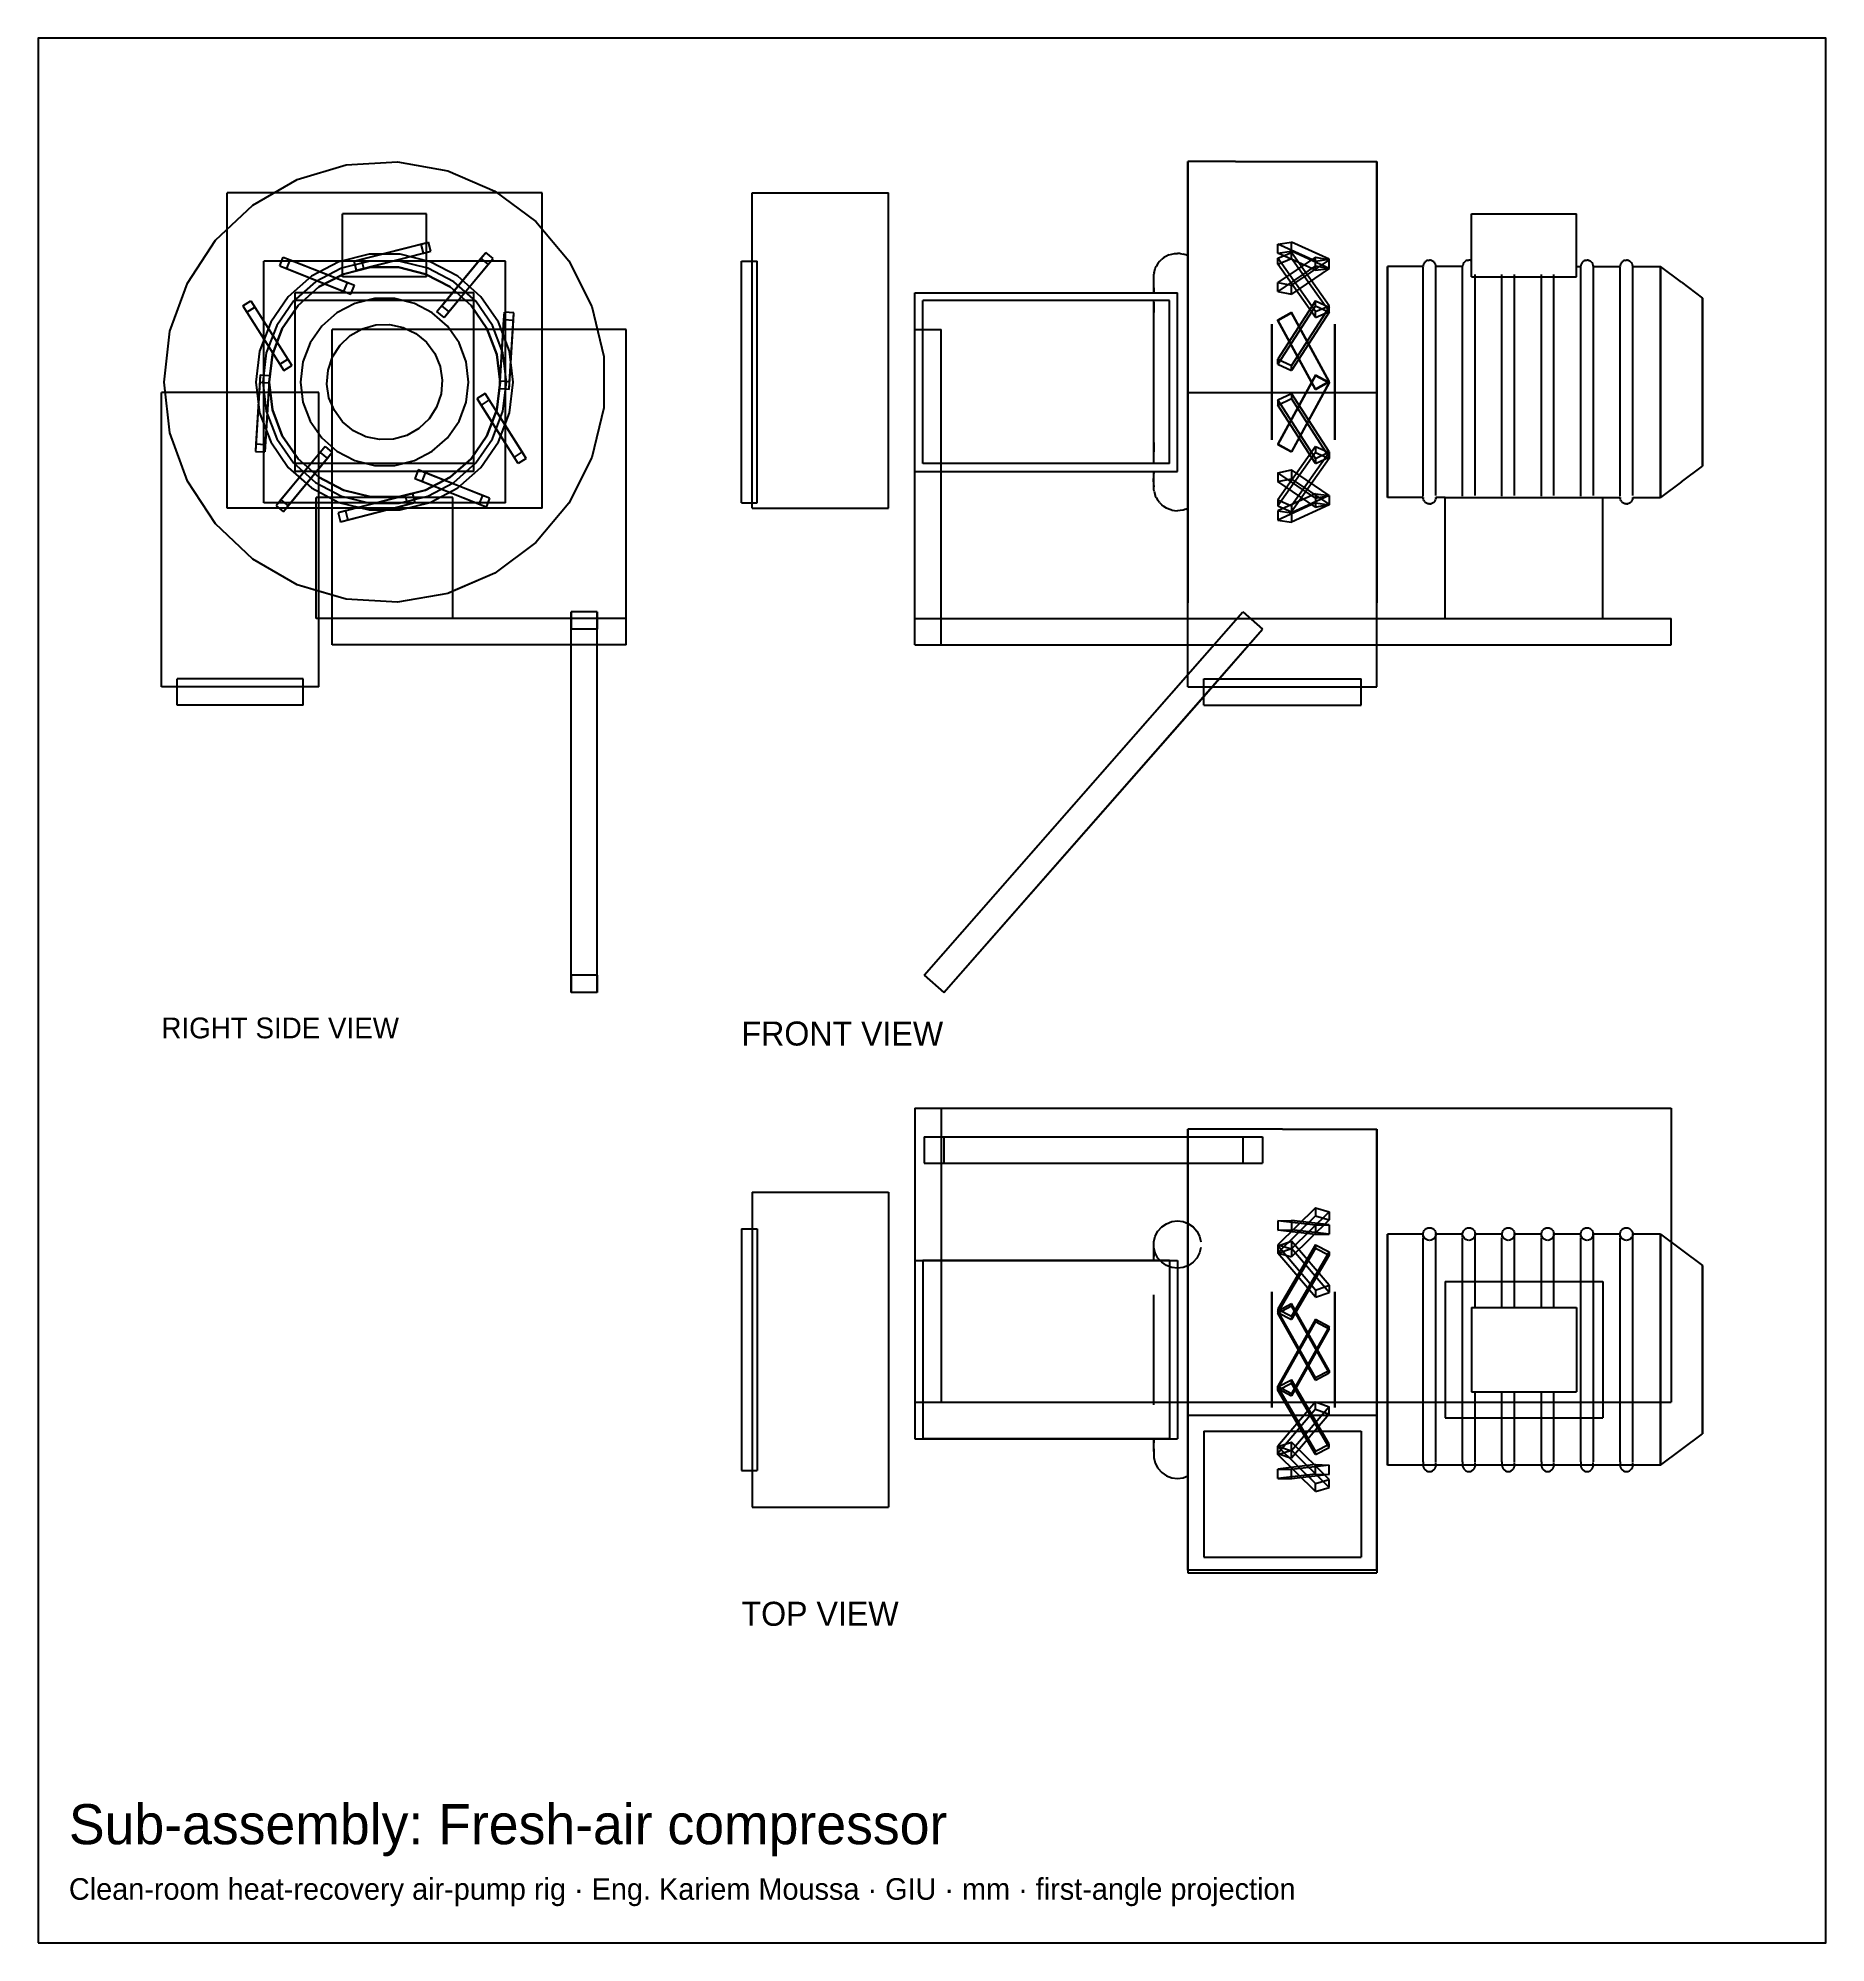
# Model space of a CAD drawing. Header units: millimetres. Extents: x -662 to -322, y -77 to 285.
import ezdxf

# ---------------------------------------------------------------- set-up
doc = ezdxf.new("R2010")
doc.units = ezdxf.units.MM
for name, color, linetype in [('BORDER', 7, 'Continuous'), ('HIDDEN', 8, 'Continuous'), ('TEXT', 5, 'Continuous'), ('VISIBLE', 7, 'Continuous')]:
    doc.layers.add(name, color=color, linetype=linetype)

msp = doc.modelspace()

# ---------------------------------------------------------------- texts
at = {"layer": 'TEXT'}
for s, height, p in [('RIGHT SIDE VIEW', 3.954, (-638.46, 95.07)), ('FRONT VIEW', 4.575, (-528, 93.7)), ('TOP VIEW', 4.575, (-528, -16.76)), ('Sub-assembly: Fresh-air compressor', 7.63, (-656.07, -58.34)), ('Clean-room heat-recovery air-pump rig · Eng. Kariem Moussa · GIU · mm · first-angle projection', 4.1084, (-656.07, -68.91))]:
    msp.add_text(s, height=height, dxfattribs=at).set_placement(p)

# ---------------------------------------------------------------- linework, layer by layer
at = {"layer": 'BORDER'}
msp.add_lwpolyline([(-661.94, -77.12), (-321.52, -77.12), (-321.52, 285.48), (-661.94, 285.48)], close=True, dxfattribs=at)
at = {"layer": 'HIDDEN'}
for points in [[(-612.6, 258.57), (-603.25, 261.36)], [(-603.25, 261.36), (-593.52, 261.93)], [(-593.52, 261.93), (-583.91, 260.24)], [(-443, 262), (-443, 261.93)], [(-443, 261.93), (-443, 260.24)], [(-407, 262), (-407, 261.93)], [(-407, 261.93), (-407, 260.24)], [(-621.04, 253.69), (-612.6, 258.57)], [(-583.91, 260.24), (-574.96, 256.37)], [(-443, 260.24), (-443, 256.37)], [(-407, 260.24), (-407, 256.37)], [(-565.96, 256), (-625.96, 256)], [(-625.96, 196), (-625.96, 256)], [(-574.46, 256), (-617.04, 256)], [(-574.96, 256.37), (-567.14, 250.55)], [(-565.96, 196), (-565.96, 256)], [(-526, 256), (-500, 256)], [(-526, 196), (-526, 256)], [(-500, 196), (-500, 256)], [(-443, 256.37), (-443, 250.55)], [(-407, 256.37), (-407, 250.55)], [(-628.13, 247), (-621.04, 253.69)], [(-587.96, 252), (-603.96, 252)], [(-603.96, 240), (-603.96, 252)], [(-587.96, 240), (-587.96, 252)], [(-567.14, 250.55), (-560.87, 243.08)], [(-443, 250.55), (-443, 243.08)], [(-407, 250.55), (-407, 243.08)], [(-389, 252), (-369, 252)], [(-389, 240), (-389, 252)], [(-369, 240), (-369, 252)], [(-633.49, 238.85), (-628.13, 247)], [(-625.96, 196), (-625.96, 249.05)], [(-600.35, 243.37), (-587.59, 246.64)], [(-588.99, 246.28), (-587.59, 246.64)], [(-587.15, 244.89), (-587.59, 246.64)], [(-565.96, 196), (-565.96, 249.15)], [(-425.91, 246.28), (-423.28, 246.64)], [(-423.28, 244.89), (-423.28, 246.64)], [(-416.09, 243.37), (-423.28, 246.64)], [(-572.96, 243), (-618.96, 243)], [(-618.96, 197), (-618.96, 243)], [(-572.96, 243), (-618.96, 243)], [(-618.96, 197), (-618.96, 243)], [(-615.93, 242.12), (-615.27, 243.8)], [(-615.27, 243.8), (-613.93, 243.27)], [(-615.27, 243.8), (-603.03, 238.95)], [(-614.59, 241.59), (-613.93, 243.27)], [(-613.93, 243.27), (-601.69, 238.42)], [(-598.91, 244.32), (-604.65, 242.91)], [(-598.76, 243.03), (-604.19, 241.69)], [(-598.76, 243.03), (-604.19, 241.69)], [(-598.76, 243.03), (-604.19, 241.69)], [(-598.76, 243.03), (-604.19, 241.69)], [(-598.76, 243.03), (-604.19, 241.69)], [(-601.74, 243.01), (-588.99, 246.28)], [(-601.74, 243.01), (-600.35, 243.37)], [(-601.29, 241.27), (-601.74, 243.01)], [(-601.29, 241.27), (-588.54, 244.54)], [(-599.9, 241.62), (-600.35, 243.37)], [(-599.9, 241.62), (-587.15, 244.89)], [(-593.01, 244.32), (-598.91, 244.32)], [(-593.16, 243.03), (-598.76, 243.03)], [(-593.16, 243.03), (-598.76, 243.03)], [(-593.16, 243.03), (-598.76, 243.03)], [(-593.16, 243.03), (-598.76, 243.03)], [(-593.16, 243.03), (-598.76, 243.03)], [(-587.73, 241.69), (-593.16, 243.03)], [(-587.73, 241.69), (-593.16, 243.03)], [(-587.73, 241.69), (-593.16, 243.03)], [(-587.73, 241.69), (-593.16, 243.03)], [(-587.73, 241.69), (-593.16, 243.03)], [(-587.27, 242.91), (-593.01, 244.32)], [(-588.54, 244.54), (-588.99, 246.28)], [(-588.54, 244.54), (-587.15, 244.89)], [(-586, 233.44), (-577.61, 243.58)], [(-585.09, 234.54), (-576.69, 244.68)], [(-583.7, 233.4), (-575.3, 243.54)], [(-577.61, 243.58), (-576.69, 244.68)], [(-576.22, 242.43), (-577.61, 243.58)], [(-575.3, 243.54), (-576.69, 244.68)], [(-576.22, 242.43), (-575.3, 243.54)], [(-572.96, 197), (-572.96, 243)], [(-572.96, 197), (-572.96, 243)], [(-560.87, 243.08), (-556.49, 234.36)], [(-528, 243), (-525, 243)], [(-528, 197), (-528, 243)], [(-526, 243), (-525, 243)], [(-525, 197), (-525, 243)], [(-525, 197), (-525, 243)], [(-443, 243.08), (-443, 234.36)], [(-425.91, 244.54), (-425.91, 246.28)], [(-418.72, 243.01), (-425.91, 246.28)], [(-425.91, 244.54), (-423.28, 244.89)], [(-425.91, 243.58), (-423.28, 244.68)], [(-418.72, 241.27), (-425.91, 244.54)], [(-418.72, 243.8), (-425.91, 238.95)], [(-425.91, 242.43), (-425.91, 243.58)], [(-418.72, 233.44), (-425.91, 243.58)], [(-425.91, 242.43), (-423.28, 243.54)], [(-416.09, 241.62), (-423.28, 244.89)], [(-423.28, 243.54), (-423.28, 244.68)], [(-416.09, 234.54), (-423.28, 244.68)], [(-416.09, 233.4), (-423.28, 243.54)], [(-416.09, 243.27), (-423.28, 238.42)], [(-418.72, 243.8), (-416.09, 243.27)], [(-418.72, 242.12), (-418.72, 243.8)], [(-418.72, 243.01), (-416.09, 243.37)], [(-418.72, 241.27), (-418.72, 243.01)], [(-416.09, 241.62), (-416.09, 243.37)], [(-416.09, 241.59), (-416.09, 243.27)], [(-407, 243.08), (-407, 234.36)], [(-615.93, 242.12), (-614.59, 241.59)], [(-615.93, 242.12), (-603.69, 237.27)], [(-614.59, 241.59), (-602.36, 236.74)], [(-609.88, 240.16), (-614.3, 236.25)], [(-604.65, 242.91), (-609.88, 240.16)], [(-604.19, 241.69), (-609.14, 239.09)], [(-604.19, 241.69), (-609.14, 239.09)], [(-604.19, 241.69), (-609.14, 239.09)], [(-604.19, 241.69), (-609.14, 239.09)], [(-604.19, 241.69), (-609.14, 239.09)], [(-608.46, 238.11), (-603.76, 240.57)], [(-603.96, 240), (-603.96, 241.75)], [(-587.96, 240), (-603.96, 240)], [(-587.96, 240), (-603.96, 240)], [(-603.76, 240.57), (-598.61, 241.84)], [(-601.29, 241.27), (-599.9, 241.62)], [(-598.61, 241.84), (-593.31, 241.84)], [(-593.31, 241.84), (-588.16, 240.57)], [(-588.16, 240.57), (-583.46, 238.11)], [(-587.96, 240), (-587.96, 241.75)], [(-582.78, 239.09), (-587.73, 241.69)], [(-582.78, 239.09), (-587.73, 241.69)], [(-582.78, 239.09), (-587.73, 241.69)], [(-582.78, 239.09), (-587.73, 241.69)], [(-582.78, 239.09), (-587.73, 241.69)], [(-582.04, 240.16), (-587.27, 242.91)], [(-584.62, 232.29), (-576.22, 242.43)], [(-577.62, 236.25), (-582.04, 240.16)], [(-418.72, 232.29), (-425.91, 242.43)], [(-418.72, 242.12), (-425.91, 237.27)], [(-416.09, 241.59), (-423.28, 236.74)], [(-418.72, 242.12), (-416.09, 241.59)], [(-418.72, 241.27), (-416.09, 241.62)], [(-405, 242), (-405, 241.84)], [(-405, 241.84), (-405, 240.57)], [(-405, 240.57), (-405, 238.11)], [(-389, 240), (-389, 241.63)], [(-389, 240), (-369, 240)], [(-389, 240), (-369, 240)], [(-369, 240), (-369, 240.47)], [(-353, 242), (-353, 241.84)], [(-353, 241.84), (-353, 242)], [(-353, 241.84), (-353, 240.57)], [(-353, 240.57), (-353, 241.84)], [(-353, 240.57), (-353, 238.11)], [(-353, 238.11), (-353, 240.57)], [(-636.83, 229.69), (-633.49, 238.85)], [(-614.3, 236.25), (-617.65, 231.39)], [(-609.14, 239.09), (-613.33, 235.38)], [(-609.14, 239.09), (-613.33, 235.38)], [(-609.14, 239.09), (-613.33, 235.38)], [(-609.14, 239.09), (-613.33, 235.38)], [(-609.14, 239.09), (-613.33, 235.38)], [(-578.96, 237), (-612.96, 237)], [(-612.96, 203), (-612.96, 237)], [(-578.96, 237), (-612.96, 237)], [(-612.96, 203), (-612.96, 237)], [(-612.43, 234.59), (-608.46, 238.11)], [(-603.69, 237.27), (-603.03, 238.95)], [(-603.69, 237.27), (-602.36, 236.74)], [(-603.03, 238.95), (-601.69, 238.42)], [(-602.36, 236.74), (-601.69, 238.42)], [(-583.46, 238.11), (-579.49, 234.59)], [(-578.59, 235.38), (-582.78, 239.09)], [(-578.59, 235.38), (-582.78, 239.09)], [(-578.59, 235.38), (-582.78, 239.09)], [(-578.59, 235.38), (-582.78, 239.09)], [(-578.59, 235.38), (-582.78, 239.09)], [(-578.96, 203), (-578.96, 237)], [(-578.96, 203), (-578.96, 237)], [(-574.27, 231.39), (-577.62, 236.25)], [(-495, 237), (-445, 237)], [(-495, 203), (-495, 237)], [(-446.59, 237), (-445, 237)], [(-445, 203), (-445, 237)], [(-445, 236.25), (-445, 237)], [(-425.91, 238.95), (-423.28, 238.42)], [(-425.91, 237.27), (-425.91, 238.95)], [(-425.91, 237.27), (-423.28, 236.74)], [(-423.28, 236.74), (-423.28, 238.42)], [(-405, 238.11), (-405, 234.59)], [(-353, 238.11), (-353, 234.59)], [(-353, 234.59), (-353, 238.11)], [(-345, 235.88), (-345, 236)], [(-345, 234.96), (-345, 235.88)], [(-622.94, 234.53), (-621.42, 235.49)], [(-622.94, 234.53), (-622.17, 233.31)], [(-622.94, 234.53), (-615.89, 223.41)], [(-622.17, 233.31), (-620.65, 234.28)], [(-622.17, 233.31), (-615.12, 222.2)], [(-621.42, 235.49), (-620.65, 234.28)], [(-621.42, 235.49), (-614.37, 224.38)], [(-620.65, 234.28), (-613.6, 223.16)], [(-613.33, 235.38), (-616.5, 230.78)], [(-613.33, 235.38), (-616.5, 230.78)], [(-613.33, 235.38), (-616.5, 230.78)], [(-613.33, 235.38), (-616.5, 230.78)], [(-613.33, 235.38), (-616.5, 230.78)], [(-615.44, 230.22), (-612.43, 234.59)], [(-578.96, 235.5), (-612.96, 235.5)], [(-578.96, 235.5), (-612.96, 235.5)], [(-612.96, 204.5), (-612.96, 235.5)], [(-612.96, 204.5), (-612.96, 235.5)], [(-586, 233.44), (-585.09, 234.54)], [(-584.62, 232.29), (-586, 233.44)], [(-583.7, 233.4), (-585.09, 234.54)], [(-584.62, 232.29), (-583.7, 233.4)], [(-579.49, 234.59), (-576.48, 230.22)], [(-578.96, 204.5), (-578.96, 235.5)], [(-578.96, 204.5), (-578.96, 235.5)], [(-575.42, 230.78), (-578.59, 235.38)], [(-575.42, 230.78), (-578.59, 235.38)], [(-575.42, 230.78), (-578.59, 235.38)], [(-575.42, 230.78), (-578.59, 235.38)], [(-575.42, 230.78), (-578.59, 235.38)], [(-573.98, 220.16), (-573.15, 233.3)], [(-573.24, 231.87), (-573.15, 233.3)], [(-571.35, 233.19), (-573.15, 233.3)], [(-572.18, 220.05), (-571.35, 233.19)], [(-571.44, 231.75), (-571.35, 233.19)], [(-556.49, 234.36), (-554.24, 224.88)], [(-493.5, 204.5), (-493.5, 235.5)], [(-446.5, 235.5), (-493.5, 235.5)], [(-446.5, 235.5), (-448.27, 235.5)], [(-446.5, 204.5), (-446.5, 235.5)], [(-446.5, 204.5), (-446.5, 235.5)], [(-443, 234.36), (-443, 224.88)], [(-418.72, 235.49), (-425.91, 224.38)], [(-418.72, 234.53), (-425.91, 223.41)], [(-425.91, 231.87), (-423.28, 233.3)], [(-425.91, 231.75), (-423.28, 233.19)], [(-416.09, 234.28), (-423.28, 223.16)], [(-416.09, 233.31), (-423.28, 222.2)], [(-423.28, 233.19), (-423.28, 233.3)], [(-416.09, 220.16), (-423.28, 233.3)], [(-416.09, 220.05), (-423.28, 233.19)], [(-418.72, 235.49), (-416.09, 234.28)], [(-418.72, 234.53), (-418.72, 235.49)], [(-418.72, 233.44), (-416.09, 234.54)], [(-418.72, 234.53), (-416.09, 233.31)], [(-418.72, 232.29), (-418.72, 233.44)], [(-418.72, 232.29), (-416.09, 233.4)], [(-416.09, 233.4), (-416.09, 234.54)], [(-416.09, 233.31), (-416.09, 234.28)], [(-407, 234.36), (-407, 224.88)], [(-405, 234.59), (-405, 230.22)], [(-353, 234.59), (-353, 230.22)], [(-353, 230.22), (-353, 234.59)], [(-345, 233.17), (-345, 234.96)], [(-345, 230.61), (-345, 233.17)], [(-637.96, 220), (-636.83, 229.69)], [(-617.65, 231.39), (-619.75, 225.86)], [(-616.5, 230.78), (-618.49, 225.55)], [(-616.5, 230.78), (-618.49, 225.55)], [(-616.5, 230.78), (-618.49, 225.55)], [(-616.5, 230.78), (-618.49, 225.55)], [(-616.5, 230.78), (-618.49, 225.55)], [(-617.32, 225.26), (-615.44, 230.22)], [(-555.46, 230), (-605.96, 230)], [(-605.96, 170), (-605.96, 230)], [(-549.96, 230), (-605.96, 230)], [(-605.96, 170), (-605.96, 230)], [(-604.43, 227.02), (-602.51, 228.84)], [(-604.43, 227.02), (-602.51, 228.84)], [(-602.51, 228.84), (-600.2, 230.15)], [(-602.51, 228.84), (-600.2, 230.15)], [(-600.2, 230.15), (-597.65, 230.87)], [(-600.2, 230.15), (-597.65, 230.87)], [(-597.65, 230.87), (-595, 230.96)], [(-597.65, 230.87), (-595, 230.96)], [(-595, 230.96), (-592.4, 230.41)], [(-595, 230.96), (-592.4, 230.41)], [(-592.4, 230.41), (-590.02, 229.26)], [(-592.4, 230.41), (-590.02, 229.26)], [(-590.02, 229.26), (-587.97, 227.57)], [(-590.02, 229.26), (-587.97, 227.57)], [(-576.48, 230.22), (-574.6, 225.26)], [(-573.43, 225.55), (-575.42, 230.78)], [(-573.43, 225.55), (-575.42, 230.78)], [(-573.43, 225.55), (-575.42, 230.78)], [(-573.43, 225.55), (-575.42, 230.78)], [(-573.43, 225.55), (-575.42, 230.78)], [(-572.17, 225.86), (-574.27, 231.39)], [(-574.07, 218.73), (-573.24, 231.87)], [(-571.44, 231.75), (-573.24, 231.87)], [(-572.27, 218.61), (-571.44, 231.75)], [(-549.96, 170), (-549.96, 230)], [(-495, 230), (-493.5, 230)], [(-495, 230), (-490, 230)], [(-495, 170), (-495, 230)], [(-495, 203), (-495, 230)], [(-490, 170), (-490, 230)], [(-427, 231), (-427, 230.96)], [(-427, 230.87), (-427, 231)], [(-427, 230.96), (-427, 230.41)], [(-427, 230.15), (-427, 230.87)], [(-427, 230.41), (-427, 229.26)], [(-427, 228.84), (-427, 230.15)], [(-427, 229.26), (-427, 227.57)], [(-427, 227.02), (-427, 228.84)], [(-425.91, 231.75), (-425.91, 231.87)], [(-418.72, 218.73), (-425.91, 231.87)], [(-418.72, 218.61), (-425.91, 231.75)], [(-415, 231), (-415, 230.96)], [(-415, 230.87), (-415, 231)], [(-415, 230.96), (-415, 230.41)], [(-415, 230.15), (-415, 230.87)], [(-415, 230.41), (-415, 229.26)], [(-415, 228.84), (-415, 230.15)], [(-415, 229.26), (-415, 227.57)], [(-415, 227.02), (-415, 228.84)], [(-405, 230.22), (-405, 225.26)], [(-353, 230.22), (-353, 225.26)], [(-353, 225.26), (-353, 230.22)], [(-345, 227.44), (-345, 230.61)], [(-619.75, 225.86), (-620.46, 220)], [(-618.49, 225.55), (-619.16, 220)], [(-618.49, 225.55), (-619.16, 220)], [(-618.49, 225.55), (-619.16, 220)], [(-618.49, 225.55), (-619.16, 220)], [(-618.49, 225.55), (-619.16, 220)], [(-617.96, 220), (-617.32, 225.26)], [(-605.87, 224.78), (-604.43, 227.02)], [(-605.87, 224.78), (-604.43, 227.02)], [(-587.97, 227.57), (-586.4, 225.43)], [(-587.97, 227.57), (-586.4, 225.43)], [(-586.4, 225.43), (-585.37, 222.99)], [(-586.4, 225.43), (-585.37, 222.99)], [(-574.6, 225.26), (-573.96, 220)], [(-572.76, 220), (-573.43, 225.55)], [(-572.76, 220), (-573.43, 225.55)], [(-572.76, 220), (-573.43, 225.55)], [(-572.76, 220), (-573.43, 225.55)], [(-572.76, 220), (-573.43, 225.55)], [(-571.46, 220), (-572.17, 225.86)], [(-554.24, 224.88), (-554.24, 215.12)], [(-443, 224.88), (-443, 215.12)], [(-427, 227.57), (-427, 225.43)], [(-427, 224.78), (-427, 227.02)], [(-427, 225.43), (-427, 222.99)], [(-415, 227.57), (-415, 225.43)], [(-415, 224.78), (-415, 227.02)], [(-415, 225.43), (-415, 222.99)], [(-407, 224.88), (-407, 215.12)], [(-405, 225.26), (-405, 220)], [(-353, 225.26), (-353, 220)], [(-353, 220), (-353, 225.26)], [(-345, 223.83), (-345, 227.44)], [(-619.65, 221.39), (-620.48, 208.25)], [(-619.65, 221.39), (-619.74, 219.95)], [(-619.65, 221.39), (-617.85, 221.27)], [(-617.85, 221.27), (-618.68, 208.13)], [(-617.85, 221.27), (-617.94, 219.84)], [(-615.89, 223.41), (-614.37, 224.38)], [(-615.89, 223.41), (-615.12, 222.2)], [(-615.12, 222.2), (-613.6, 223.16)], [(-614.37, 224.38), (-613.6, 223.16)], [(-606.95, 219.63), (-606.72, 222.27)], [(-606.95, 219.63), (-606.72, 222.27)], [(-606.72, 222.27), (-605.87, 224.78)], [(-606.72, 222.27), (-605.87, 224.78)], [(-585.37, 222.99), (-584.97, 220.37)], [(-585.37, 222.99), (-584.97, 220.37)], [(-427, 222.27), (-427, 224.78)], [(-427, 222.99), (-427, 220.37)], [(-427, 219.63), (-427, 222.27)], [(-425.91, 224.38), (-423.28, 223.16)], [(-425.91, 223.41), (-425.91, 224.38)], [(-425.91, 223.41), (-423.28, 222.2)], [(-418.72, 221.39), (-425.91, 208.25)], [(-418.72, 221.27), (-425.91, 208.13)], [(-423.28, 222.2), (-423.28, 223.16)], [(-418.72, 221.39), (-416.09, 219.95)], [(-418.72, 221.39), (-418.72, 221.27)], [(-418.72, 221.27), (-416.09, 219.84)], [(-415, 222.27), (-415, 224.78)], [(-415, 222.99), (-415, 220.37)], [(-415, 219.63), (-415, 222.27)], [(-345, 220), (-345, 223.83)], [(-608.46, 218), (-638.46, 218)], [(-638.46, 162), (-638.46, 218)], [(-636.83, 210.31), (-637.96, 220)], [(-619.74, 219.95), (-620.57, 206.81)], [(-620.46, 220), (-619.75, 214.14)], [(-619.74, 219.95), (-617.94, 219.84)], [(-619.16, 220), (-618.49, 214.45)], [(-619.16, 220), (-618.49, 214.45)], [(-619.16, 220), (-618.49, 214.45)], [(-619.16, 220), (-618.49, 214.45)], [(-619.16, 220), (-618.49, 214.45)], [(-608.46, 218), (-618.92, 218)], [(-617.94, 219.84), (-618.77, 206.7)], [(-617.32, 214.74), (-617.96, 220)], [(-608.46, 200.55), (-608.46, 218)], [(-608.46, 162), (-608.46, 218)], [(-606.55, 217.01), (-606.95, 219.63)], [(-606.55, 217.01), (-606.95, 219.63)], [(-585.2, 217.73), (-586.05, 215.22)], [(-585.2, 217.73), (-586.05, 215.22)], [(-584.97, 220.37), (-585.2, 217.73)], [(-584.97, 220.37), (-585.2, 217.73)], [(-576.8, 217.8), (-578.32, 216.84)], [(-576.03, 216.59), (-576.8, 217.8)], [(-569.75, 206.69), (-576.8, 217.8)], [(-573.96, 220), (-574.6, 214.74)], [(-574.07, 218.73), (-573.98, 220.16)], [(-572.27, 218.61), (-574.07, 218.73)], [(-572.18, 220.05), (-573.98, 220.16)], [(-573.43, 214.45), (-572.76, 220)], [(-573.43, 214.45), (-572.76, 220)], [(-573.43, 214.45), (-572.76, 220)], [(-573.43, 214.45), (-572.76, 220)], [(-573.43, 214.45), (-572.76, 220)], [(-572.27, 218.61), (-572.18, 220.05)], [(-572.17, 214.14), (-571.46, 220)], [(-443, 210.31), (-443, 218)], [(-443, 218), (-407, 218)], [(-443, 162), (-443, 218)], [(-427, 220.37), (-427, 217.73)], [(-427, 217.01), (-427, 219.63)], [(-427, 217.73), (-427, 215.22)], [(-425.91, 216.59), (-423.28, 217.8)], [(-416.09, 219.95), (-423.28, 206.81)], [(-416.09, 219.84), (-423.28, 206.7)], [(-416.09, 206.69), (-423.28, 217.8)], [(-423.28, 217.8), (-423.28, 216.84)], [(-418.72, 218.73), (-416.09, 220.16)], [(-418.72, 218.61), (-416.09, 220.05)], [(-418.72, 218.61), (-418.72, 218.73)], [(-416.09, 220.05), (-416.09, 220.16)], [(-416.09, 219.95), (-416.09, 219.84)], [(-415, 220.37), (-415, 217.73)], [(-415, 217.01), (-415, 219.63)], [(-415, 217.73), (-415, 215.22)], [(-407, 210.31), (-407, 218)], [(-407, 162), (-407, 218)], [(-405, 220), (-405, 214.74)], [(-353, 220), (-353, 214.74)], [(-353, 214.74), (-353, 220)], [(-345, 216.17), (-345, 220)], [(-619.75, 214.14), (-617.65, 208.61)], [(-618.49, 214.45), (-616.5, 209.22)], [(-618.49, 214.45), (-616.5, 209.22)], [(-618.49, 214.45), (-616.5, 209.22)], [(-618.49, 214.45), (-616.5, 209.22)], [(-618.49, 214.45), (-616.5, 209.22)], [(-615.44, 209.78), (-617.32, 214.74)], [(-605.52, 214.57), (-606.55, 217.01)], [(-605.52, 214.57), (-606.55, 217.01)], [(-603.95, 212.43), (-605.52, 214.57)], [(-603.95, 212.43), (-605.52, 214.57)], [(-586.05, 215.22), (-587.49, 212.98)], [(-586.05, 215.22), (-587.49, 212.98)], [(-577.55, 215.62), (-578.32, 216.84)], [(-571.27, 205.72), (-578.32, 216.84)], [(-576.03, 216.59), (-577.55, 215.62)], [(-570.5, 204.51), (-577.55, 215.62)], [(-574.6, 214.74), (-576.48, 209.78)], [(-568.98, 205.47), (-576.03, 216.59)], [(-575.42, 209.22), (-573.43, 214.45)], [(-575.42, 209.22), (-573.43, 214.45)], [(-575.42, 209.22), (-573.43, 214.45)], [(-575.42, 209.22), (-573.43, 214.45)], [(-575.42, 209.22), (-573.43, 214.45)], [(-574.27, 208.61), (-572.17, 214.14)], [(-554.24, 215.12), (-556.49, 205.64)], [(-443, 215.12), (-443, 205.64)], [(-427, 214.57), (-427, 217.01)], [(-427, 215.22), (-427, 212.98)], [(-427, 212.43), (-427, 214.57)], [(-425.91, 215.62), (-423.28, 216.84)], [(-418.72, 205.47), (-425.91, 216.59)], [(-425.91, 216.59), (-425.91, 215.62)], [(-418.72, 204.51), (-425.91, 215.62)], [(-416.09, 205.72), (-423.28, 216.84)], [(-415, 214.57), (-415, 217.01)], [(-415, 215.22), (-415, 212.98)], [(-415, 212.43), (-415, 214.57)], [(-407, 215.12), (-407, 205.64)], [(-405, 214.74), (-405, 209.78)], [(-353, 214.74), (-353, 209.78)], [(-353, 209.78), (-353, 214.74)], [(-345, 212.56), (-345, 216.17)], [(-633.49, 201.15), (-636.83, 210.31)], [(-601.9, 210.74), (-603.95, 212.43)], [(-601.9, 210.74), (-603.95, 212.43)], [(-599.52, 209.59), (-601.9, 210.74)], [(-599.52, 209.59), (-601.9, 210.74)], [(-589.41, 211.16), (-591.72, 209.85)], [(-589.41, 211.16), (-591.72, 209.85)], [(-587.49, 212.98), (-589.41, 211.16)], [(-587.49, 212.98), (-589.41, 211.16)], [(-443, 201.15), (-443, 210.31)], [(-427, 212.98), (-427, 211.16)], [(-427, 210.74), (-427, 212.43)], [(-427, 211.16), (-427, 209.85)], [(-427, 209.59), (-427, 210.74)], [(-415, 212.98), (-415, 211.16)], [(-415, 210.74), (-415, 212.43)], [(-415, 211.16), (-415, 209.85)], [(-415, 209.59), (-415, 210.74)], [(-407, 201.15), (-407, 210.31)], [(-345, 209.39), (-345, 212.56)], [(-620.48, 208.25), (-620.57, 206.81)], [(-620.57, 206.81), (-618.77, 206.7)], [(-620.48, 208.25), (-618.68, 208.13)], [(-618.68, 208.13), (-618.77, 206.7)], [(-617.65, 208.61), (-614.3, 203.75)], [(-616.5, 209.22), (-613.33, 204.62)], [(-616.5, 209.22), (-613.33, 204.62)], [(-616.5, 209.22), (-613.33, 204.62)], [(-616.5, 209.22), (-613.33, 204.62)], [(-616.5, 209.22), (-613.33, 204.62)], [(-607.3, 207.71), (-615.7, 197.57)], [(-612.43, 205.41), (-615.44, 209.78)], [(-607.3, 207.71), (-608.22, 206.6)], [(-607.3, 207.71), (-605.92, 206.56)], [(-596.92, 209.04), (-599.52, 209.59)], [(-596.92, 209.04), (-599.52, 209.59)], [(-594.27, 209.13), (-596.92, 209.04)], [(-594.27, 209.13), (-596.92, 209.04)], [(-591.72, 209.85), (-594.27, 209.13)], [(-591.72, 209.85), (-594.27, 209.13)], [(-576.48, 209.78), (-579.49, 205.41)], [(-578.59, 204.62), (-575.42, 209.22)], [(-578.59, 204.62), (-575.42, 209.22)], [(-578.59, 204.62), (-575.42, 209.22)], [(-578.59, 204.62), (-575.42, 209.22)], [(-578.59, 204.62), (-575.42, 209.22)], [(-577.62, 203.75), (-574.27, 208.61)], [(-569.75, 206.69), (-571.27, 205.72)], [(-568.98, 205.47), (-569.75, 206.69)], [(-427, 209.85), (-427, 209.13)], [(-427, 209.04), (-427, 209.59)], [(-427, 209.13), (-427, 209)], [(-427, 209), (-427, 209.04)], [(-425.91, 208.25), (-423.28, 206.81)], [(-425.91, 208.25), (-425.91, 208.13)], [(-425.91, 208.13), (-423.28, 206.7)], [(-418.72, 207.71), (-425.91, 197.57)], [(-423.28, 206.81), (-423.28, 206.7)], [(-418.72, 207.71), (-416.09, 206.6)], [(-418.72, 207.71), (-418.72, 206.56)], [(-418.72, 205.47), (-416.09, 206.69)], [(-416.09, 206.69), (-416.09, 205.72)], [(-415, 209.85), (-415, 209.13)], [(-415, 209.04), (-415, 209.59)], [(-415, 209.13), (-415, 209)], [(-415, 209), (-415, 209.04)], [(-405, 209.78), (-405, 205.41)], [(-353, 209.78), (-353, 205.41)], [(-353, 205.41), (-353, 209.78)], [(-345, 206.83), (-345, 209.39)], [(-345, 205.04), (-345, 206.83)], [(-608.22, 206.6), (-616.62, 196.46)], [(-606.83, 205.46), (-615.23, 195.32)], [(-605.92, 206.56), (-614.31, 196.42)], [(-614.3, 203.75), (-609.88, 199.84)], [(-613.33, 204.62), (-609.14, 200.91)], [(-613.33, 204.62), (-609.14, 200.91)], [(-613.33, 204.62), (-609.14, 200.91)], [(-613.33, 204.62), (-609.14, 200.91)], [(-613.33, 204.62), (-609.14, 200.91)], [(-578.96, 204.5), (-612.96, 204.5)], [(-578.96, 204.5), (-612.96, 204.5)], [(-608.46, 201.89), (-612.43, 205.41)], [(-608.22, 206.6), (-606.83, 205.46)], [(-605.92, 206.56), (-606.83, 205.46)], [(-589.56, 203.26), (-590.23, 201.58)], [(-588.23, 202.73), (-589.56, 203.26)], [(-577.33, 198.41), (-589.56, 203.26)], [(-579.49, 205.41), (-583.46, 201.89)], [(-582.78, 200.91), (-578.59, 204.62)], [(-582.78, 200.91), (-578.59, 204.62)], [(-582.78, 200.91), (-578.59, 204.62)], [(-582.78, 200.91), (-578.59, 204.62)], [(-582.78, 200.91), (-578.59, 204.62)], [(-582.04, 199.84), (-577.62, 203.75)], [(-570.5, 204.51), (-571.27, 205.72)], [(-568.98, 205.47), (-570.5, 204.51)], [(-556.49, 205.64), (-560.87, 196.92)], [(-446.5, 204.5), (-493.5, 204.5)], [(-490, 203), (-490, 204.5)], [(-446.5, 204.5), (-448.27, 204.5)], [(-445, 203), (-445, 203.75)], [(-443, 205.64), (-443, 196.92)], [(-418.72, 206.56), (-425.91, 196.42)], [(-425.91, 202.73), (-423.28, 203.26)], [(-416.09, 206.6), (-423.28, 196.46)], [(-416.09, 205.46), (-423.28, 195.32)], [(-416.09, 198.41), (-423.28, 203.26)], [(-423.28, 203.26), (-423.28, 201.58)], [(-418.72, 206.56), (-416.09, 205.46)], [(-418.72, 204.51), (-416.09, 205.72)], [(-418.72, 205.47), (-418.72, 204.51)], [(-416.09, 206.6), (-416.09, 205.46)], [(-407, 205.64), (-407, 196.92)], [(-405, 205.41), (-405, 201.89)], [(-353, 205.41), (-353, 201.89)], [(-353, 201.89), (-353, 205.41)], [(-345, 204.12), (-345, 205.04)], [(-345, 204), (-345, 204.12)], [(-628.13, 193), (-633.49, 201.15)], [(-578.96, 203), (-612.96, 203)], [(-578.96, 203), (-612.96, 203)], [(-609.88, 199.84), (-604.65, 197.09)], [(-609.14, 200.91), (-604.19, 198.31)], [(-609.14, 200.91), (-604.19, 198.31)], [(-609.14, 200.91), (-604.19, 198.31)], [(-609.14, 200.91), (-604.19, 198.31)], [(-609.14, 200.91), (-604.19, 198.31)], [(-603.76, 199.43), (-608.46, 201.89)], [(-598.61, 198.16), (-603.76, 199.43)], [(-588.16, 199.43), (-593.31, 198.16)], [(-588.89, 201.05), (-590.23, 201.58)], [(-577.99, 196.73), (-590.23, 201.58)], [(-588.23, 202.73), (-588.89, 201.05)], [(-576.65, 196.2), (-588.89, 201.05)], [(-575.99, 197.88), (-588.23, 202.73)], [(-583.46, 201.89), (-588.16, 199.43)], [(-587.73, 198.31), (-582.78, 200.91)], [(-587.73, 198.31), (-582.78, 200.91)], [(-587.73, 198.31), (-582.78, 200.91)], [(-587.73, 198.31), (-582.78, 200.91)], [(-587.73, 198.31), (-582.78, 200.91)], [(-587.27, 197.09), (-582.04, 199.84)], [(-495, 203), (-445, 203)], [(-446.59, 203), (-445, 203)], [(-443, 193), (-443, 201.15)], [(-418.72, 197.88), (-425.91, 202.73)], [(-425.91, 202.73), (-425.91, 201.05)], [(-425.91, 201.05), (-423.28, 201.58)], [(-418.72, 196.2), (-425.91, 201.05)], [(-416.09, 196.73), (-423.28, 201.58)], [(-407, 193), (-407, 201.15)], [(-405, 201.89), (-405, 199.43)], [(-405, 199.43), (-405, 198.16)], [(-353, 201.89), (-353, 199.43)], [(-353, 199.43), (-353, 201.89)], [(-353, 199.43), (-353, 198.16)], [(-353, 198.16), (-353, 199.43)], [(-565.96, 196), (-625.96, 196)], [(-565.96, 196), (-625.96, 196)], [(-572.96, 197), (-618.96, 197)], [(-572.96, 197), (-618.96, 197)], [(-615.7, 197.57), (-616.62, 196.46)], [(-616.62, 196.46), (-615.23, 195.32)], [(-615.7, 197.57), (-614.31, 196.42)], [(-614.31, 196.42), (-615.23, 195.32)], [(-582.96, 198), (-608.96, 198)], [(-608.96, 175), (-608.96, 198)], [(-608.46, 175), (-608.46, 198)], [(-592.02, 198.38), (-604.77, 195.11)], [(-604.65, 197.09), (-598.91, 195.68)], [(-591.57, 196.63), (-604.33, 193.36)], [(-604.19, 198.31), (-598.76, 196.97)], [(-604.19, 198.31), (-598.76, 196.97)], [(-604.19, 198.31), (-598.76, 196.97)], [(-604.19, 198.31), (-598.76, 196.97)], [(-604.19, 198.31), (-598.76, 196.97)], [(-590.63, 198.73), (-603.38, 195.46)], [(-588.98, 198), (-602.94, 198)], [(-590.18, 196.99), (-602.93, 193.72)], [(-598.76, 196.97), (-593.16, 196.97)], [(-598.76, 196.97), (-593.16, 196.97)], [(-598.76, 196.97), (-593.16, 196.97)], [(-598.76, 196.97), (-593.16, 196.97)], [(-598.76, 196.97), (-593.16, 196.97)], [(-593.31, 198.16), (-598.61, 198.16)], [(-593.16, 196.97), (-587.73, 198.31)], [(-593.16, 196.97), (-587.73, 198.31)], [(-593.16, 196.97), (-587.73, 198.31)], [(-593.16, 196.97), (-587.73, 198.31)], [(-593.16, 196.97), (-587.73, 198.31)], [(-593.01, 195.68), (-587.27, 197.09)], [(-590.63, 198.73), (-592.02, 198.38)], [(-592.02, 198.38), (-591.57, 196.63)], [(-590.18, 196.99), (-591.57, 196.63)], [(-590.63, 198.73), (-590.18, 196.99)], [(-582.96, 175), (-582.96, 198)], [(-577.33, 198.41), (-577.99, 196.73)], [(-576.65, 196.2), (-577.99, 196.73)], [(-575.99, 197.88), (-577.33, 198.41)], [(-575.99, 197.88), (-576.65, 196.2)], [(-560.87, 196.92), (-567.14, 189.45)], [(-528, 197), (-525, 197)], [(-526, 197), (-525, 197)], [(-526, 196), (-500, 196)], [(-443, 196.92), (-443, 189.45)], [(-418.72, 198.73), (-425.91, 195.46)], [(-425.91, 197.57), (-423.28, 196.46)], [(-425.91, 197.57), (-425.91, 196.42)], [(-418.72, 196.99), (-425.91, 193.72)], [(-425.91, 196.42), (-423.28, 195.32)], [(-416.09, 198.38), (-423.28, 195.11)], [(-416.09, 196.63), (-423.28, 193.36)], [(-423.28, 196.46), (-423.28, 195.32)], [(-418.72, 198.73), (-416.09, 198.38)], [(-418.72, 198.73), (-418.72, 196.99)], [(-418.72, 197.88), (-416.09, 198.41)], [(-418.72, 197.88), (-418.72, 196.2)], [(-418.72, 196.99), (-416.09, 196.63)], [(-418.72, 196.2), (-416.09, 196.73)], [(-416.09, 198.41), (-416.09, 196.73)], [(-416.09, 198.38), (-416.09, 196.63)], [(-407, 196.92), (-407, 189.45)], [(-405, 198.16), (-405, 198)], [(-394, 198), (-364, 198)], [(-394, 175), (-394, 198)], [(-364, 175), (-364, 198)], [(-353, 198.16), (-353, 198)], [(-353, 198), (-353, 198.16)], [(-621.04, 186.31), (-628.13, 193)], [(-603.38, 195.46), (-604.77, 195.11)], [(-604.77, 195.11), (-604.33, 193.36)], [(-602.93, 193.72), (-604.33, 193.36)], [(-603.38, 195.46), (-602.93, 193.72)], [(-598.91, 195.68), (-593.01, 195.68)], [(-443, 186.31), (-443, 193)], [(-425.91, 195.46), (-423.28, 195.11)], [(-425.91, 195.46), (-425.91, 193.72)], [(-425.91, 193.72), (-423.28, 193.36)], [(-423.28, 195.11), (-423.28, 193.36)], [(-407, 186.31), (-407, 193)], [(-567.14, 189.45), (-574.96, 183.63)], [(-443, 189.45), (-443, 183.63)], [(-407, 189.45), (-407, 183.63)], [(-612.6, 181.43), (-621.04, 186.31)], [(-443, 181.43), (-443, 186.31)], [(-407, 181.43), (-407, 186.31)], [(-603.25, 178.64), (-612.6, 181.43)], [(-574.96, 183.63), (-583.91, 179.76)], [(-443, 183.63), (-443, 179.76)], [(-443, 178.64), (-443, 181.43)], [(-407, 183.63), (-407, 179.76)], [(-407, 178.64), (-407, 181.43)], [(-603.25, 178.64), (-608.96, 180.35)], [(-593.52, 178.07), (-603.25, 178.64)], [(-593.52, 178.07), (-603.25, 178.64)], [(-583.91, 179.76), (-593.52, 178.07)], [(-583.91, 179.76), (-593.52, 178.07)], [(-582.96, 180.18), (-583.91, 179.76)], [(-443, 179.76), (-443, 178.07)], [(-443, 178), (-443, 178.64)], [(-443, 178.07), (-443, 178)], [(-407, 179.76), (-407, 178.07)], [(-407, 178), (-407, 178.64)], [(-407, 178.07), (-407, 178)], [(-582.96, 175), (-608.96, 175)], [(-582.96, 175), (-605.96, 175)], [(-549.96, 175), (-605.96, 175)], [(-605.96, 170), (-605.96, 175)], [(-560.46, 107.07), (-560.46, 176.23)], [(-560.46, 175), (-560.46, 172.93)], [(-555.46, 107.07), (-555.46, 176.23)], [(-555.46, 175), (-555.46, 172.93)], [(-549.96, 170), (-549.96, 175)], [(-549.96, 170), (-549.96, 175)], [(-495, 175), (-351, 175)], [(-495, 170), (-495, 175)], [(-493.21, 107.07), (-432.55, 176.23)], [(-443, 164.31), (-432.55, 176.23)], [(-443, 175), (-407, 175)], [(-432.55, 176.23), (-428.79, 172.93)], [(-432.55, 176.23), (-428.79, 172.93)], [(-394, 175), (-364, 175)], [(-351, 170), (-351, 175)], [(-555.46, 172.93), (-560.46, 172.93)], [(-560.46, 170), (-560.46, 172.93)], [(-555.46, 170), (-555.46, 172.93)], [(-489.45, 103.77), (-428.79, 172.93)], [(-440, 160.15), (-428.79, 172.93)], [(-549.96, 170), (-605.96, 170)], [(-549.96, 170), (-605.96, 170)], [(-549.96, 170), (-605.96, 170)], [(-495, 170), (-351, 170)], [(-495, 170), (-490, 170)], [(-443, 170), (-407, 170)], [(-611.46, 163.5), (-635.46, 163.5)], [(-635.46, 162), (-635.46, 163.5)], [(-611.46, 163.5), (-635.46, 163.5)], [(-635.46, 158.5), (-635.46, 163.5)], [(-611.46, 162), (-611.46, 163.5)], [(-611.46, 158.5), (-611.46, 163.5)], [(-440, 163.5), (-410, 163.5)], [(-440, 163.5), (-410, 163.5)], [(-440, 158.5), (-440, 163.5)], [(-440, 162), (-440, 163.5)], [(-410, 158.5), (-410, 163.5)], [(-410, 162), (-410, 163.5)], [(-608.46, 162), (-638.46, 162)], [(-443, 162), (-407, 162)], [(-611.46, 158.5), (-635.46, 158.5)], [(-440, 158.5), (-410, 158.5)], [(-560.46, 107.07), (-560.46, 103.77)], [(-555.46, 107.07), (-560.46, 107.07)], [(-555.46, 107.07), (-555.46, 103.77)], [(-493.21, 107.07), (-489.45, 103.77)], [(-495, 81.81), (-490, 81.81)], [(-495, 81.81), (-351, 81.81)], [(-495, 81.81), (-495, 25.81)], [(-495, 81.81), (-495, 25.81)], [(-495, 81.81), (-490, 81.81)], [(-495, 81.81), (-495, 25.81)], [(-490, 81.81), (-490, 25.81)], [(-351, 81.81), (-351, 25.81)], [(-493.21, 76.31), (-489.45, 76.31)], [(-493.21, 76.31), (-432.55, 76.31)], [(-493.21, 76.31), (-493.21, 71.31)], [(-489.45, 76.31), (-428.79, 76.31)], [(-489.45, 76.31), (-489.45, 71.31)], [(-443, 77.81), (-443, 77.52)], [(-443, 77.52), (-443, 75.28)], [(-432.55, 76.31), (-428.79, 76.31)], [(-432.55, 76.31), (-432.55, 71.31)], [(-428.79, 76.31), (-428.79, 71.31)], [(-407, 77.81), (-407, 77.52)], [(-407, 77.52), (-407, 75.28)], [(-443, 75.28), (-443, 70.9)], [(-407, 75.28), (-407, 70.9)], [(-493.21, 71.31), (-489.45, 71.31)], [(-493.21, 71.31), (-432.55, 71.31)], [(-489.45, 71.31), (-428.79, 71.31)], [(-443, 70.9), (-443, 64.63)], [(-432.55, 71.31), (-428.79, 71.31)], [(-407, 70.9), (-407, 64.63)], [(-526, 65.81), (-500, 65.81)], [(-526, 65.81), (-526, 5.81)], [(-500, 65.81), (-500, 5.81)], [(-443, 64.63), (-443, 56.81)], [(-418.72, 62.79), (-425.91, 55.74)], [(-416.09, 62.02), (-423.28, 54.97)], [(-418.72, 62.79), (-416.09, 62.02)], [(-418.72, 62.79), (-418.72, 61.27)], [(-416.09, 62.02), (-416.09, 60.5)], [(-407, 64.63), (-407, 56.81)], [(-528, 58.81), (-525, 58.81)], [(-528, 58.81), (-528, 12.81)], [(-526, 58.81), (-525, 58.81)], [(-525, 58.81), (-525, 12.81)], [(-525, 58.81), (-525, 12.81)], [(-443, 59.83), (-442.91, 59.79)], [(-442.91, 59.79), (-442.02, 59.18)], [(-442.02, 59.18), (-441.3, 58.36)], [(-441.3, 58.36), (-440.79, 57.4)], [(-418.72, 61.27), (-425.91, 54.22)], [(-425.91, 60.33), (-423.28, 60.42)], [(-418.72, 59.49), (-425.91, 60.33)], [(-425.91, 60.33), (-425.91, 58.53)], [(-425.91, 58.53), (-423.28, 58.62)], [(-418.72, 57.7), (-425.91, 58.53)], [(-416.09, 60.5), (-423.28, 53.45)], [(-416.09, 59.58), (-423.28, 60.42)], [(-423.28, 60.42), (-423.28, 58.62)], [(-416.09, 57.79), (-423.28, 58.62)], [(-418.72, 61.27), (-416.09, 60.5)], [(-418.72, 59.49), (-416.09, 59.58)], [(-418.72, 59.49), (-418.72, 57.7)], [(-416.09, 59.58), (-416.09, 57.79)], [(-449.21, 54.21), (-449.48, 55.27)], [(-443, 56.81), (-443, 47.85)], [(-440.79, 57.4), (-440.53, 56.35)], [(-440.53, 55.27), (-440.79, 54.21)], [(-425.91, 55.55), (-423.28, 56.46)], [(-418.72, 55.78), (-425.91, 43.54)], [(-425.91, 55.74), (-423.28, 54.97)], [(-425.91, 55.74), (-425.91, 54.22)], [(-418.72, 47.15), (-425.91, 55.55)], [(-425.91, 55.55), (-425.91, 54.16)], [(-418.72, 55.11), (-425.91, 42.88)], [(-425.91, 54.16), (-423.28, 55.08)], [(-416.09, 48.07), (-423.28, 56.46)], [(-423.28, 56.46), (-423.28, 55.08)], [(-416.09, 46.68), (-423.28, 55.08)], [(-423.28, 54.97), (-423.28, 53.45)], [(-416.09, 54.44), (-423.28, 42.2)], [(-418.72, 57.7), (-416.09, 57.79)], [(-418.72, 55.78), (-416.09, 54.44)], [(-418.72, 55.78), (-418.72, 55.11)], [(-418.72, 55.11), (-416.09, 53.78)], [(-416.09, 54.44), (-416.09, 53.78)], [(-407, 56.81), (-407, 47.85)], [(-405, 57.81), (-405, 57.17)], [(-405, 57.17), (-405, 55.29)], [(-405, 55.29), (-405, 52.28)], [(-398.12, 57.38), (-398.19, 57.66)], [(-397.99, 57.13), (-398.12, 57.38)], [(-397.8, 56.91), (-397.99, 57.13)], [(-397.56, 56.75), (-397.8, 56.91)], [(-397.29, 56.64), (-397.56, 56.75)], [(-397, 56.61), (-397.29, 56.64)], [(-396.71, 56.64), (-397, 56.61)], [(-396.44, 56.75), (-396.71, 56.64)], [(-396.2, 56.91), (-396.44, 56.75)], [(-396.01, 57.13), (-396.2, 56.91)], [(-395.88, 57.38), (-396.01, 57.13)], [(-395.81, 57.66), (-395.88, 57.38)], [(-390.62, 57.38), (-390.69, 57.66)], [(-390.49, 57.13), (-390.62, 57.38)], [(-390.3, 56.91), (-390.49, 57.13)], [(-390.06, 56.75), (-390.3, 56.91)], [(-389.79, 56.64), (-390.06, 56.75)], [(-389.5, 56.61), (-389.79, 56.64)], [(-389.21, 56.64), (-389.5, 56.61)], [(-388.94, 56.75), (-389.21, 56.64)], [(-388.7, 56.91), (-388.94, 56.75)], [(-388.51, 57.13), (-388.7, 56.91)], [(-388.38, 57.38), (-388.51, 57.13)], [(-388.31, 57.66), (-388.38, 57.38)], [(-383.12, 57.38), (-383.19, 57.66)], [(-382.99, 57.13), (-383.12, 57.38)], [(-382.8, 56.91), (-382.99, 57.13)], [(-382.56, 56.75), (-382.8, 56.91)], [(-382.29, 56.64), (-382.56, 56.75)], [(-382, 56.61), (-382.29, 56.64)], [(-381.71, 56.64), (-382, 56.61)], [(-381.44, 56.75), (-381.71, 56.64)], [(-381.2, 56.91), (-381.44, 56.75)], [(-381.01, 57.13), (-381.2, 56.91)], [(-380.88, 57.38), (-381.01, 57.13)], [(-380.81, 57.66), (-380.88, 57.38)], [(-375.62, 57.38), (-375.69, 57.66)], [(-375.49, 57.13), (-375.62, 57.38)], [(-375.3, 56.91), (-375.49, 57.13)], [(-375.06, 56.75), (-375.3, 56.91)], [(-374.79, 56.64), (-375.06, 56.75)], [(-374.5, 56.61), (-374.79, 56.64)], [(-374.21, 56.64), (-374.5, 56.61)], [(-373.94, 56.75), (-374.21, 56.64)], [(-373.7, 56.91), (-373.94, 56.75)], [(-373.51, 57.13), (-373.7, 56.91)], [(-373.38, 57.38), (-373.51, 57.13)], [(-373.31, 57.66), (-373.38, 57.38)], [(-368.12, 57.38), (-368.19, 57.66)], [(-367.99, 57.13), (-368.12, 57.38)], [(-367.8, 56.91), (-367.99, 57.13)], [(-367.56, 56.75), (-367.8, 56.91)], [(-367.29, 56.64), (-367.56, 56.75)], [(-367, 56.61), (-367.29, 56.64)], [(-366.71, 56.64), (-367, 56.61)], [(-366.44, 56.75), (-366.71, 56.64)], [(-366.2, 56.91), (-366.44, 56.75)], [(-366.01, 57.13), (-366.2, 56.91)], [(-365.88, 57.38), (-366.01, 57.13)], [(-365.81, 57.66), (-365.88, 57.38)], [(-360.62, 57.38), (-360.69, 57.66)], [(-360.49, 57.13), (-360.62, 57.38)], [(-360.3, 56.91), (-360.49, 57.13)], [(-360.06, 56.75), (-360.3, 56.91)], [(-359.79, 56.64), (-360.06, 56.75)], [(-359.5, 56.61), (-359.79, 56.64)], [(-359.21, 56.64), (-359.5, 56.61)], [(-358.94, 56.75), (-359.21, 56.64)], [(-358.7, 56.91), (-358.94, 56.75)], [(-358.51, 57.13), (-358.7, 56.91)], [(-358.38, 57.38), (-358.51, 57.13)], [(-358.31, 57.66), (-358.38, 57.38)], [(-353, 57.81), (-353, 57.17)], [(-353, 57.17), (-353, 57.81)], [(-353, 57.17), (-353, 55.29)], [(-353, 55.29), (-353, 57.17)], [(-353, 55.29), (-353, 52.28)], [(-353, 52.28), (-353, 55.29)], [(-351, 56.31), (-351, 25.81)], [(-495, 52.81), (-445, 52.81)], [(-495, 52.81), (-495, 18.81)], [(-495, 52.81), (-495, 25.81)], [(-493.5, 52.81), (-493.5, 18.81)], [(-493.5, 52.81), (-493.5, 18.81)], [(-446.5, 52.81), (-493.5, 52.81)], [(-446.5, 52.81), (-493.5, 52.81)], [(-490, 52.81), (-490, 25.81)], [(-448.7, 53.25), (-449.21, 54.21)], [(-447.98, 52.44), (-448.7, 53.25)], [(-447.09, 51.82), (-447.98, 52.44)], [(-446.08, 51.44), (-447.09, 51.82)], [(-446.59, 52.81), (-445, 52.81)], [(-446.5, 52.81), (-446.5, 18.81)], [(-446.5, 52.81), (-446.5, 18.81)], [(-445, 51.31), (-446.08, 51.44)], [(-445, 52.81), (-445, 49.73)], [(-445, 52.81), (-445, 18.81)], [(-443.92, 51.44), (-445, 51.31)], [(-442.91, 51.82), (-443.92, 51.44)], [(-442.02, 52.44), (-442.91, 51.82)], [(-441.3, 53.25), (-442.02, 52.44)], [(-440.79, 54.21), (-441.3, 53.25)], [(-425.91, 54.22), (-423.28, 53.45)], [(-418.72, 45.77), (-425.91, 54.16)], [(-416.09, 53.78), (-423.28, 41.54)], [(-405, 52.28), (-405, 48.31)], [(-353, 52.28), (-353, 48.31)], [(-353, 48.31), (-353, 52.28)], [(-345, 51.34), (-345, 51.81)], [(-345, 49.98), (-345, 51.34)], [(-443, 47.85), (-443, 38.25)], [(-418.72, 47.15), (-416.09, 48.07)], [(-418.72, 47.15), (-418.72, 45.77)], [(-416.09, 48.07), (-416.09, 46.68)], [(-407, 47.85), (-407, 38.25)], [(-405, 48.31), (-405, 43.61)], [(-394, 48.81), (-364, 48.81)], [(-394, 48.81), (-364, 48.81)], [(-394, 48.81), (-394, 22.81)], [(-394, 48.81), (-394, 22.81)], [(-364, 48.81), (-364, 22.81)], [(-364, 48.81), (-364, 22.81)], [(-353, 48.31), (-353, 43.61)], [(-353, 43.61), (-353, 48.31)], [(-345, 47.78), (-345, 49.98)], [(-345, 44.9), (-345, 47.78)], [(-427, 46.81), (-427, 46.57)], [(-427, 46.8), (-427, 46.81)], [(-427, 46.39), (-427, 46.8)], [(-427, 46.57), (-427, 45.71)], [(-427, 45.37), (-427, 46.39)], [(-427, 45.71), (-427, 44.28)], [(-427, 43.79), (-427, 45.37)], [(-427, 44.28), (-427, 42.36)], [(-427, 41.75), (-427, 43.79)], [(-425.91, 43.23), (-423.28, 44.62)], [(-425.91, 42.78), (-423.28, 44.18)], [(-425.91, 43.54), (-423.28, 42.2)], [(-425.91, 43.54), (-425.91, 42.88)], [(-416.09, 31.87), (-423.28, 44.62)], [(-423.28, 44.62), (-423.28, 44.18)], [(-416.09, 31.42), (-423.28, 44.18)], [(-418.72, 45.77), (-416.09, 46.68)], [(-415, 46.81), (-415, 46.57)], [(-415, 46.8), (-415, 46.81)], [(-415, 46.39), (-415, 46.8)], [(-415, 46.57), (-415, 45.71)], [(-415, 45.37), (-415, 46.39)], [(-415, 45.71), (-415, 44.28)], [(-415, 43.79), (-415, 45.37)], [(-415, 44.28), (-415, 42.36)], [(-415, 41.75), (-415, 43.79)], [(-405, 43.61), (-405, 38.46)], [(-389, 43.81), (-369, 43.81)], [(-389, 43.81), (-389, 27.81)], [(-369, 43.81), (-369, 27.81)], [(-353, 43.61), (-353, 38.46)], [(-353, 38.46), (-353, 43.61)], [(-345, 41.48), (-345, 44.9)], [(-427, 42.36), (-427, 40.05)], [(-427, 39.36), (-427, 41.75)], [(-427, 40.05), (-427, 37.5)], [(-418.72, 30.48), (-425.91, 43.23)], [(-425.91, 43.23), (-425.91, 42.78)], [(-425.91, 42.88), (-423.28, 41.54)], [(-418.72, 30.03), (-425.91, 42.78)], [(-418.72, 41.59), (-425.91, 28.84)], [(-418.72, 41.14), (-425.91, 28.39)], [(-423.28, 42.2), (-423.28, 41.54)], [(-416.09, 40.19), (-423.28, 27.44)], [(-418.72, 41.59), (-416.09, 40.19)], [(-418.72, 41.14), (-418.72, 41.59)], [(-418.72, 41.14), (-416.09, 39.75)], [(-416.09, 39.75), (-416.09, 40.19)], [(-415, 42.36), (-415, 40.05)], [(-415, 39.36), (-415, 41.75)], [(-415, 40.05), (-415, 37.5)], [(-345, 37.74), (-345, 41.48)], [(-443, 38.25), (-443, 28.52)], [(-427, 36.77), (-427, 39.36)], [(-427, 37.5), (-427, 34.85)], [(-427, 34.12), (-427, 36.77)], [(-416.09, 39.75), (-423.28, 27)], [(-415, 36.77), (-415, 39.36)], [(-415, 37.5), (-415, 34.85)], [(-415, 34.12), (-415, 36.77)], [(-407, 38.25), (-407, 28.52)], [(-405, 38.46), (-405, 33.16)], [(-353, 38.46), (-353, 33.16)], [(-353, 33.16), (-353, 38.46)], [(-345, 33.88), (-345, 37.74)], [(-427, 34.85), (-427, 32.25)], [(-427, 31.57), (-427, 34.12)], [(-415, 34.85), (-415, 32.25)], [(-415, 31.57), (-415, 34.12)], [(-405, 33.16), (-405, 28.01)], [(-353, 33.16), (-353, 28.01)], [(-353, 28.01), (-353, 33.16)], [(-345, 30.13), (-345, 33.88)], [(-427, 32.25), (-427, 29.87)], [(-427, 29.26), (-427, 31.57)], [(-427, 29.87), (-427, 27.82)], [(-427, 27.34), (-427, 29.26)], [(-425.91, 28.74), (-423.28, 30.08)], [(-425.91, 28.08), (-423.28, 29.41)], [(-423.28, 29.41), (-423.28, 30.08)], [(-416.09, 17.84), (-423.28, 30.08)], [(-416.09, 17.18), (-423.28, 29.41)], [(-418.72, 30.48), (-416.09, 31.87)], [(-418.72, 30.03), (-416.09, 31.42)], [(-418.72, 30.48), (-418.72, 30.03)], [(-416.09, 31.87), (-416.09, 31.42)], [(-415, 32.25), (-415, 29.87)], [(-415, 29.26), (-415, 31.57)], [(-415, 29.87), (-415, 27.82)], [(-415, 27.34), (-415, 29.26)], [(-345, 26.72), (-345, 30.13)], [(-495, 25.81), (-407, 25.81)], [(-495, 25.81), (-351, 25.81)], [(-495, 25.81), (-490, 25.81)], [(-495, 25.81), (-490, 25.81)], [(-443, 28.52), (-443, 19.17)], [(-427, 27.82), (-427, 26.24)], [(-427, 25.9), (-427, 27.34)], [(-427, 26.24), (-427, 25.22)], [(-427, 25.05), (-427, 25.9)], [(-425.91, 28.84), (-423.28, 27.44)], [(-425.91, 28.39), (-425.91, 28.84)], [(-425.91, 28.08), (-425.91, 28.74)], [(-418.72, 16.5), (-425.91, 28.74)], [(-425.91, 28.39), (-423.28, 27)], [(-418.72, 15.84), (-425.91, 28.08)], [(-418.72, 25.85), (-425.91, 17.46)], [(-423.28, 27), (-423.28, 27.44)], [(-418.72, 25.85), (-416.09, 24.93)], [(-418.72, 24.47), (-418.72, 25.85)], [(-415, 27.82), (-415, 26.24)], [(-415, 25.9), (-415, 27.34)], [(-415, 26.24), (-415, 25.22)], [(-415, 25.05), (-415, 25.9)], [(-407, 28.52), (-407, 19.17)], [(-405, 28.01), (-405, 23.31)], [(-405, 25.81), (-351, 25.81)], [(-389, 27.81), (-369, 27.81)], [(-353, 28.01), (-353, 23.31)], [(-353, 23.31), (-353, 28.01)], [(-345, 23.83), (-345, 26.72)], [(-445, 21.89), (-445, 18.81)], [(-443, 23.31), (-407, 23.31)], [(-443, 23.31), (-407, 23.31)], [(-443, 23.31), (-443, 11.79)], [(-443, 23.31), (-443, -6.69)], [(-427, 25.22), (-427, 24.81)], [(-427, 24.81), (-427, 25.05)], [(-427, 24.81), (-427, 24.81)], [(-418.72, 24.47), (-425.91, 16.07)], [(-416.09, 24.93), (-423.28, 16.54)], [(-416.09, 23.55), (-423.28, 15.15)], [(-418.72, 24.47), (-416.09, 23.55)], [(-416.09, 23.55), (-416.09, 24.93)], [(-415, 25.22), (-415, 24.81)], [(-415, 24.81), (-415, 25.05)], [(-415, 24.81), (-415, 24.81)], [(-407, 23.31), (-407, 19.17)], [(-407, 23.31), (-407, -6.69)], [(-405, 23.31), (-405, 19.34)], [(-394, 22.81), (-364, 22.81)], [(-394, 22.81), (-364, 22.81)], [(-353, 23.31), (-353, 19.34)], [(-353, 19.34), (-353, 23.31)], [(-345, 21.64), (-345, 23.83)], [(-495, 18.81), (-445, 18.81)], [(-446.5, 18.81), (-493.5, 18.81)], [(-446.5, 18.81), (-493.5, 18.81)], [(-446.59, 18.81), (-445, 18.81)], [(-443, 19.17), (-443, 10.73)], [(-440, 20.31), (-410, 20.31)], [(-440, 20.31), (-410, 20.31)], [(-440, 20.31), (-440, -3.69)], [(-440, 20.31), (-440, -3.69)], [(-425.91, 17.4), (-423.28, 18.17)], [(-423.28, 16.65), (-423.28, 18.17)], [(-416.09, 11.12), (-423.28, 18.17)], [(-410, 20.31), (-410, -3.69)], [(-410, 20.31), (-410, -3.69)], [(-407, 19.17), (-407, 10.73)], [(-405, 19.34), (-405, 16.33)], [(-353, 19.34), (-353, 16.33)], [(-353, 16.33), (-353, 19.34)], [(-345, 20.27), (-345, 21.64)], [(-345, 19.81), (-345, 20.27)], [(-425.91, 17.46), (-423.28, 16.54)], [(-425.91, 16.07), (-425.91, 17.46)], [(-425.91, 15.88), (-425.91, 17.4)], [(-418.72, 10.35), (-425.91, 17.4)], [(-425.91, 15.88), (-423.28, 16.65)], [(-425.91, 16.07), (-423.28, 15.15)], [(-418.72, 8.83), (-425.91, 15.88)], [(-416.09, 9.6), (-423.28, 16.65)], [(-423.28, 15.15), (-423.28, 16.54)], [(-418.72, 16.5), (-416.09, 17.84)], [(-418.72, 15.84), (-416.09, 17.18)], [(-418.72, 15.84), (-418.72, 16.5)], [(-416.09, 17.18), (-416.09, 17.84)], [(-405, 16.33), (-405, 14.45)], [(-353, 16.33), (-353, 14.45)], [(-353, 14.45), (-353, 16.33)], [(-528, 12.81), (-525, 12.81)], [(-526, 12.81), (-525, 12.81)], [(-418.72, 13.92), (-425.91, 13.09)], [(-425.91, 13.09), (-423.28, 13)], [(-425.91, 11.29), (-425.91, 13.09)], [(-418.72, 12.12), (-425.91, 11.29)], [(-425.91, 11.29), (-423.28, 11.2)], [(-416.09, 13.83), (-423.28, 13)], [(-423.28, 11.2), (-423.28, 13)], [(-416.09, 12.03), (-423.28, 11.2)], [(-418.72, 13.92), (-416.09, 13.83)], [(-418.72, 12.12), (-418.72, 13.92)], [(-418.72, 12.12), (-416.09, 12.03)], [(-418.72, 10.35), (-416.09, 11.12)], [(-416.09, 12.03), (-416.09, 13.83)], [(-416.09, 9.6), (-416.09, 11.12)], [(-405, 14.45), (-405, 13.81)], [(-395.81, 13.81), (-398.19, 13.81)], [(-388.31, 13.81), (-390.69, 13.81)], [(-380.81, 13.81), (-383.19, 13.81)], [(-373.31, 13.81), (-375.69, 13.81)], [(-365.81, 13.81), (-368.19, 13.81)], [(-358.31, 13.81), (-360.69, 13.81)], [(-353, 14.45), (-353, 13.81)], [(-353, 13.81), (-353, 14.45)], [(-443, 10.73), (-443, 3.63)], [(-418.72, 8.83), (-418.72, 10.35)], [(-418.72, 8.83), (-416.09, 9.6)], [(-407, 10.73), (-407, 3.63)], [(-526, 5.81), (-500, 5.81)], [(-443, 3.63), (-443, -1.72)], [(-407, 3.63), (-407, -1.72)], [(-443, -1.72), (-443, -5.06)], [(-407, -1.72), (-407, -5.06)], [(-443, -5.06), (-443, -6.19)], [(-443, -6.69), (-407, -6.69)], [(-440, -3.69), (-410, -3.69)], [(-440, -3.69), (-410, -3.69)], [(-407, -5.06), (-407, -6.19)]]:
    msp.add_lwpolyline(points, dxfattribs=at)
at = {"layer": 'VISIBLE'}
for points in [[(-612.6, 258.57), (-603.25, 261.36)], [(-603.25, 261.36), (-593.52, 261.93)], [(-593.52, 261.93), (-583.91, 260.24)], [(-443, 261.36), (-443, 262)], [(-433.97, 262), (-443, 262)], [(-443, 258.57), (-443, 261.36)], [(-433.97, 262), (-407, 262)], [(-407, 261.36), (-407, 262)], [(-407, 258.57), (-407, 261.36)], [(-621.04, 253.69), (-612.6, 258.57)], [(-583.91, 260.24), (-574.96, 256.37)], [(-443, 253.69), (-443, 258.57)], [(-407, 253.69), (-407, 258.57)], [(-617.04, 256), (-625.96, 256)], [(-625.96, 249.05), (-625.96, 256)], [(-574.96, 256.37), (-567.14, 250.55)], [(-565.96, 256), (-574.46, 256)], [(-565.96, 249.15), (-565.96, 256)], [(-526, 256), (-500, 256)], [(-526, 196), (-526, 256)], [(-500, 196), (-500, 256)], [(-628.13, 247), (-621.04, 253.69)], [(-587.96, 252), (-603.96, 252)], [(-603.96, 241.75), (-603.96, 252)], [(-587.96, 241.75), (-587.96, 252)], [(-567.14, 250.55), (-560.87, 243.08)], [(-443, 247), (-443, 253.69)], [(-407, 247), (-407, 253.69)], [(-389, 252), (-369, 252)], [(-389, 241.63), (-389, 252)], [(-369, 240.47), (-369, 252)], [(-633.49, 238.85), (-628.13, 247)], [(-443, 238.85), (-443, 247)], [(-407, 238.85), (-407, 247)], [(-598.76, 243.03), (-604.19, 241.69)], [(-593.16, 243.03), (-598.76, 243.03)], [(-587.73, 241.69), (-593.16, 243.03)], [(-560.87, 243.08), (-556.49, 234.36)], [(-528, 243), (-526, 243)], [(-528, 197), (-528, 243)], [(-448.42, 242.92), (-447.98, 243.37)], [(-447.59, 243.68), (-447.98, 243.37)], [(-447.09, 243.98), (-447.59, 243.68)], [(-446.62, 244.2), (-447.09, 243.98)], [(-446.62, 244.2), (-446.08, 244.37)], [(-446.08, 244.37), (-445.55, 244.47)], [(-445.55, 244.47), (-445, 244.5)], [(-444.45, 244.47), (-445, 244.5)], [(-444.45, 244.47), (-443.92, 244.37)], [(-443.38, 244.2), (-443.92, 244.37)], [(-443, 244.03), (-443.38, 244.2)], [(-397.69, 242.98), (-397.8, 242.9)], [(-397.56, 243.06), (-397.69, 242.98)], [(-397.43, 243.12), (-397.56, 243.06)], [(-397.29, 243.17), (-397.43, 243.12)], [(-397.29, 243.17), (-397.15, 243.19)], [(-397.15, 243.19), (-397, 243.2)], [(-396.85, 243.19), (-397, 243.2)], [(-396.71, 243.17), (-396.85, 243.19)], [(-396.57, 243.12), (-396.71, 243.17)], [(-396.57, 243.12), (-396.44, 243.06)], [(-396.31, 242.98), (-396.44, 243.06)], [(-396.2, 242.9), (-396.31, 242.98)], [(-390.19, 242.98), (-390.3, 242.9)], [(-390.06, 243.06), (-390.19, 242.98)], [(-389.93, 243.12), (-390.06, 243.06)], [(-389.79, 243.17), (-389.93, 243.12)], [(-389.79, 243.17), (-389.65, 243.19)], [(-389.65, 243.19), (-389.5, 243.2)], [(-389.35, 243.19), (-389.5, 243.2)], [(-389.21, 243.17), (-389.35, 243.19)], [(-389.07, 243.12), (-389.21, 243.17)], [(-389.07, 243.12), (-389, 243.09)], [(-367.69, 242.98), (-367.8, 242.9)], [(-367.56, 243.06), (-367.69, 242.98)], [(-367.43, 243.12), (-367.56, 243.06)], [(-367.29, 243.17), (-367.43, 243.12)], [(-367.29, 243.17), (-367.15, 243.19)], [(-367.15, 243.19), (-367, 243.2)], [(-366.85, 243.19), (-367, 243.2)], [(-366.71, 243.17), (-366.85, 243.19)], [(-366.57, 243.12), (-366.71, 243.17)], [(-366.57, 243.12), (-366.44, 243.06)], [(-366.31, 242.98), (-366.44, 243.06)], [(-366.2, 242.9), (-366.31, 242.98)], [(-360.19, 242.98), (-360.3, 242.9)], [(-360.06, 243.06), (-360.19, 242.98)], [(-359.93, 243.12), (-360.06, 243.06)], [(-359.79, 243.17), (-359.93, 243.12)], [(-359.79, 243.17), (-359.65, 243.19)], [(-359.65, 243.19), (-359.5, 243.2)], [(-359.35, 243.19), (-359.5, 243.2)], [(-359.21, 243.17), (-359.35, 243.19)], [(-359.07, 243.12), (-359.21, 243.17)], [(-359.07, 243.12), (-358.94, 243.06)], [(-358.81, 242.98), (-358.94, 243.06)], [(-358.7, 242.9), (-358.81, 242.98)], [(-604.19, 241.69), (-609.14, 239.09)], [(-608.46, 238.11), (-603.76, 240.57)], [(-603.76, 240.57), (-608.46, 238.11)], [(-603.76, 240.57), (-598.61, 241.84)], [(-598.61, 241.84), (-603.76, 240.57)], [(-598.61, 241.84), (-593.31, 241.84)], [(-593.31, 241.84), (-598.61, 241.84)], [(-593.31, 241.84), (-588.16, 240.57)], [(-588.16, 240.57), (-593.31, 241.84)], [(-588.16, 240.57), (-583.46, 238.11)], [(-583.46, 238.11), (-588.16, 240.57)], [(-582.78, 239.09), (-587.73, 241.69)], [(-449.5, 239.85), (-449.47, 240.54)], [(-449.49, 239.41), (-449.5, 239.85)], [(-449.5, 238.7), (-449.49, 239.41)], [(-449.43, 240.78), (-449.47, 240.54)], [(-449.43, 240.78), (-449.21, 241.6)], [(-449.21, 241.6), (-449.04, 241.97)], [(-448.7, 242.56), (-449.04, 241.97)], [(-448.42, 242.92), (-448.7, 242.56)], [(-405, 241.84), (-405, 242)], [(-398.18, 242), (-405, 242)], [(-405, 240.57), (-405, 241.84)], [(-405, 238.11), (-405, 240.57)], [(-398.19, 242.14), (-398.2, 242)], [(-398.2, 241.71), (-398.2, 241.84)], [(-398.2, 240.57), (-398.2, 241.71)], [(-398.2, 239.73), (-398.2, 240.57)], [(-398.2, 238.11), (-398.2, 239.73)], [(-398.18, 242.18), (-398.19, 242.14)], [(-398.12, 242.43), (-398.18, 242.18)], [(-398.08, 242.52), (-398.12, 242.43)], [(-397.99, 242.68), (-398.08, 242.52)], [(-397.91, 242.78), (-397.99, 242.68)], [(-397.8, 242.9), (-397.91, 242.78)], [(-396.09, 242.78), (-396.2, 242.9)], [(-396.01, 242.68), (-396.09, 242.78)], [(-395.92, 242.52), (-396.01, 242.68)], [(-395.88, 242.43), (-395.92, 242.52)], [(-395.82, 242.18), (-395.88, 242.43)], [(-395.82, 242.18), (-395.81, 242.14)], [(-395.8, 241.84), (-395.81, 242.14)], [(-390.68, 242), (-395.8, 242)], [(-395.8, 241.71), (-395.8, 241.84)], [(-395.8, 240.57), (-395.8, 241.71)], [(-395.8, 239.79), (-395.8, 240.57)], [(-395.8, 238.11), (-395.8, 239.79)], [(-390.69, 242.14), (-390.7, 242)], [(-390.7, 241.71), (-390.7, 241.84)], [(-390.7, 240.57), (-390.7, 241.71)], [(-390.7, 239.73), (-390.7, 240.57)], [(-390.7, 238.11), (-390.7, 239.73)], [(-390.68, 242.18), (-390.69, 242.14)], [(-390.62, 242.43), (-390.68, 242.18)], [(-390.58, 242.52), (-390.62, 242.43)], [(-390.49, 242.68), (-390.58, 242.52)], [(-390.41, 242.78), (-390.49, 242.68)], [(-390.3, 242.9), (-390.41, 242.78)], [(-388.3, 239.79), (-388.3, 240.49)], [(-388.3, 238.11), (-388.3, 239.79)], [(-383.2, 239.73), (-383.2, 240.48)], [(-383.2, 238.11), (-383.2, 239.73)], [(-380.8, 239.79), (-380.8, 240.49)], [(-380.8, 238.11), (-380.8, 239.79)], [(-375.7, 239.73), (-375.7, 240.48)], [(-375.7, 238.11), (-375.7, 239.73)], [(-373.3, 239.79), (-373.3, 240.49)], [(-373.3, 238.11), (-373.3, 239.79)], [(-369, 242), (-368.18, 242)], [(-368.19, 242.14), (-368.2, 242)], [(-368.2, 241.71), (-368.2, 241.84)], [(-368.2, 240.57), (-368.2, 241.71)], [(-368.2, 239.73), (-368.2, 240.57)], [(-368.2, 238.11), (-368.2, 239.73)], [(-368.18, 242.18), (-368.19, 242.14)], [(-368.12, 242.43), (-368.18, 242.18)], [(-368.08, 242.52), (-368.12, 242.43)], [(-367.99, 242.68), (-368.08, 242.52)], [(-367.91, 242.78), (-367.99, 242.68)], [(-367.8, 242.9), (-367.91, 242.78)], [(-366.09, 242.78), (-366.2, 242.9)], [(-366.01, 242.68), (-366.09, 242.78)], [(-365.92, 242.52), (-366.01, 242.68)], [(-365.88, 242.43), (-365.92, 242.52)], [(-365.82, 242.18), (-365.88, 242.43)], [(-365.82, 242.18), (-365.81, 242.14)], [(-365.8, 241.84), (-365.81, 242.14)], [(-365.8, 242), (-360.68, 242)], [(-365.8, 241.71), (-365.8, 241.84)], [(-365.8, 240.57), (-365.8, 241.71)], [(-365.8, 239.79), (-365.8, 240.57)], [(-365.8, 238.11), (-365.8, 239.79)], [(-360.69, 242.14), (-360.7, 242)], [(-360.7, 241.71), (-360.7, 241.84)], [(-360.7, 240.57), (-360.7, 241.71)], [(-360.7, 239.73), (-360.7, 240.57)], [(-360.7, 238.11), (-360.7, 239.73)], [(-360.68, 242.18), (-360.69, 242.14)], [(-360.62, 242.43), (-360.68, 242.18)], [(-360.58, 242.52), (-360.62, 242.43)], [(-360.49, 242.68), (-360.58, 242.52)], [(-360.41, 242.78), (-360.49, 242.68)], [(-360.3, 242.9), (-360.41, 242.78)], [(-358.59, 242.78), (-358.7, 242.9)], [(-358.51, 242.68), (-358.59, 242.78)], [(-358.42, 242.52), (-358.51, 242.68)], [(-358.38, 242.43), (-358.42, 242.52)], [(-358.32, 242.18), (-358.38, 242.43)], [(-358.32, 242.18), (-358.31, 242.14)], [(-358.3, 241.84), (-358.31, 242.14)], [(-358.3, 242), (-353, 242)], [(-358.3, 241.71), (-358.3, 241.84)], [(-358.3, 240.57), (-358.3, 241.71)], [(-358.3, 239.79), (-358.3, 240.57)], [(-358.3, 238.11), (-358.3, 239.79)], [(-353, 241.84), (-353, 242)], [(-353, 242), (-353, 241.84)], [(-349, 239), (-353, 242)], [(-353, 240.57), (-353, 241.84)], [(-353, 241.84), (-353, 240.57)], [(-353, 238.11), (-353, 240.57)], [(-353, 240.57), (-353, 238.11)], [(-636.83, 229.69), (-633.49, 238.85)], [(-609.14, 239.09), (-613.33, 235.38)], [(-612.43, 234.59), (-608.46, 238.11)], [(-608.46, 238.11), (-612.43, 234.59)], [(-597.89, 235.88), (-601.63, 234.96)], [(-594.03, 235.88), (-597.89, 235.88)], [(-590.29, 234.96), (-594.03, 235.88)], [(-583.46, 238.11), (-579.49, 234.59)], [(-579.49, 234.59), (-583.46, 238.11)], [(-578.59, 235.38), (-582.78, 239.09)], [(-495, 237), (-446.59, 237)], [(-495, 203), (-495, 237)], [(-449.5, 237.85), (-449.5, 238.7)], [(-449.5, 237.93), (-449.5, 237)], [(-449.5, 237), (-449.5, 237.85)], [(-445, 203.75), (-445, 236.25)], [(-443, 229.69), (-443, 238.85)], [(-407, 229.69), (-407, 238.85)], [(-405, 234.59), (-405, 238.11)], [(-398.2, 236.69), (-398.2, 238.11)], [(-398.2, 234.59), (-398.2, 236.69)], [(-395.8, 236.69), (-395.8, 238.11)], [(-395.8, 234.59), (-395.8, 236.69)], [(-390.7, 236.69), (-390.7, 238.11)], [(-390.7, 234.59), (-390.7, 236.69)], [(-388.3, 236.69), (-388.3, 238.11)], [(-388.3, 234.59), (-388.3, 236.69)], [(-383.2, 236.69), (-383.2, 238.11)], [(-383.2, 234.59), (-383.2, 236.69)], [(-380.8, 236.69), (-380.8, 238.11)], [(-380.8, 234.59), (-380.8, 236.69)], [(-375.7, 236.69), (-375.7, 238.11)], [(-375.7, 234.59), (-375.7, 236.69)], [(-373.3, 236.69), (-373.3, 238.11)], [(-373.3, 234.59), (-373.3, 236.69)], [(-368.2, 236.69), (-368.2, 238.11)], [(-368.2, 234.59), (-368.2, 236.69)], [(-365.8, 236.69), (-365.8, 238.11)], [(-365.8, 234.59), (-365.8, 236.69)], [(-360.7, 236.69), (-360.7, 238.11)], [(-360.7, 234.59), (-360.7, 236.69)], [(-358.3, 236.69), (-358.3, 238.11)], [(-358.3, 234.59), (-358.3, 236.69)], [(-353, 234.59), (-353, 238.11)], [(-353, 238.11), (-353, 234.59)], [(-349, 239), (-345, 236)], [(-345, 236), (-345, 235.88)], [(-345, 235.88), (-345, 234.96)], [(-613.33, 235.38), (-616.5, 230.78)], [(-615.44, 230.22), (-612.43, 234.59)], [(-612.43, 234.59), (-615.44, 230.22)], [(-605.05, 233.17), (-607.94, 230.61)], [(-601.63, 234.96), (-605.05, 233.17)], [(-586.87, 233.17), (-590.29, 234.96)], [(-583.98, 230.61), (-586.87, 233.17)], [(-579.49, 234.59), (-576.48, 230.22)], [(-576.48, 230.22), (-579.49, 234.59)], [(-575.42, 230.78), (-578.59, 235.38)], [(-556.49, 234.36), (-554.24, 224.88)], [(-493.5, 204.5), (-493.5, 235.5)], [(-448.27, 235.5), (-493.5, 235.5)], [(-449.5, 235.13), (-449.5, 235.5)], [(-449.5, 235.18), (-449.5, 233.26)], [(-449.5, 233.26), (-449.5, 235.13)], [(-449.5, 231.5), (-449.5, 233.26)], [(-405, 230.22), (-405, 234.59)], [(-398.2, 232.67), (-398.2, 234.59)], [(-398.2, 230.22), (-398.2, 232.67)], [(-395.8, 232.69), (-395.8, 234.59)], [(-395.8, 230.22), (-395.8, 232.69)], [(-390.7, 232.67), (-390.7, 234.59)], [(-390.7, 230.22), (-390.7, 232.67)], [(-388.3, 232.69), (-388.3, 234.59)], [(-388.3, 230.22), (-388.3, 232.69)], [(-383.2, 232.67), (-383.2, 234.59)], [(-383.2, 230.22), (-383.2, 232.67)], [(-380.8, 232.69), (-380.8, 234.59)], [(-380.8, 230.22), (-380.8, 232.69)], [(-375.7, 232.67), (-375.7, 234.59)], [(-375.7, 230.22), (-375.7, 232.67)], [(-373.3, 232.69), (-373.3, 234.59)], [(-373.3, 230.22), (-373.3, 232.69)], [(-368.2, 232.67), (-368.2, 234.59)], [(-368.2, 230.22), (-368.2, 232.67)], [(-365.8, 232.69), (-365.8, 234.59)], [(-365.8, 230.22), (-365.8, 232.69)], [(-360.7, 232.67), (-360.7, 234.59)], [(-360.7, 230.22), (-360.7, 232.67)], [(-358.3, 232.69), (-358.3, 234.59)], [(-358.3, 230.22), (-358.3, 232.69)], [(-353, 230.22), (-353, 234.59)], [(-353, 234.59), (-353, 230.22)], [(-345, 234.96), (-345, 233.17)], [(-345, 233.17), (-345, 230.61)], [(-637.96, 220), (-636.83, 229.69)], [(-616.5, 230.78), (-618.49, 225.55)], [(-617.32, 225.26), (-615.44, 230.22)], [(-615.44, 230.22), (-617.32, 225.26)], [(-607.94, 230.61), (-610.13, 227.44)], [(-581.79, 227.44), (-583.98, 230.61)], [(-576.48, 230.22), (-574.6, 225.26)], [(-574.6, 225.26), (-576.48, 230.22)], [(-573.43, 225.55), (-575.42, 230.78)], [(-549.96, 230), (-555.46, 230)], [(-549.96, 175), (-549.96, 230)], [(-493.5, 230), (-490, 230)], [(-490, 204.5), (-490, 230)], [(-449.5, 229.29), (-449.5, 231.5)], [(-449.5, 227.19), (-449.5, 229.29)], [(-443, 220), (-443, 229.69)], [(-407, 220), (-407, 229.69)], [(-405, 225.26), (-405, 230.22)], [(-398.2, 227.91), (-398.2, 230.22)], [(-395.8, 227.91), (-395.8, 230.22)], [(-390.7, 227.91), (-390.7, 230.22)], [(-388.3, 227.91), (-388.3, 230.22)], [(-383.2, 227.91), (-383.2, 230.22)], [(-380.8, 227.91), (-380.8, 230.22)], [(-375.7, 227.91), (-375.7, 230.22)], [(-373.3, 227.91), (-373.3, 230.22)], [(-368.2, 227.91), (-368.2, 230.22)], [(-365.8, 227.91), (-365.8, 230.22)], [(-360.7, 227.91), (-360.7, 230.22)], [(-358.3, 227.91), (-358.3, 230.22)], [(-353, 225.26), (-353, 230.22)], [(-353, 230.22), (-353, 225.26)], [(-345, 230.61), (-345, 227.44)], [(-618.49, 225.55), (-619.16, 220)], [(-617.96, 220), (-617.32, 225.26)], [(-617.32, 225.26), (-617.96, 220)], [(-610.13, 227.44), (-611.5, 223.83)], [(-580.42, 223.83), (-581.79, 227.44)], [(-574.6, 225.26), (-573.96, 220)], [(-573.96, 220), (-574.6, 225.26)], [(-572.76, 220), (-573.43, 225.55)], [(-554.24, 224.88), (-554.24, 215.12)], [(-449.5, 227.21), (-449.5, 227.19)], [(-449.5, 224.79), (-449.5, 227.19)], [(-405, 220), (-405, 225.26)], [(-398.2, 225.26), (-398.2, 227.91)], [(-398.2, 222.69), (-398.2, 225.26)], [(-395.8, 225.26), (-395.8, 227.91)], [(-395.8, 222.69), (-395.8, 225.26)], [(-390.7, 225.26), (-390.7, 227.91)], [(-390.7, 222.69), (-390.7, 225.26)], [(-388.3, 225.26), (-388.3, 227.91)], [(-388.3, 222.69), (-388.3, 225.26)], [(-383.2, 225.26), (-383.2, 227.91)], [(-383.2, 222.69), (-383.2, 225.26)], [(-380.8, 225.26), (-380.8, 227.91)], [(-380.8, 222.69), (-380.8, 225.26)], [(-375.7, 225.26), (-375.7, 227.91)], [(-375.7, 222.69), (-375.7, 225.26)], [(-373.3, 225.26), (-373.3, 227.91)], [(-373.3, 222.69), (-373.3, 225.26)], [(-368.2, 225.26), (-368.2, 227.91)], [(-368.2, 222.69), (-368.2, 225.26)], [(-365.8, 225.26), (-365.8, 227.91)], [(-365.8, 222.69), (-365.8, 225.26)], [(-360.7, 225.26), (-360.7, 227.91)], [(-360.7, 222.69), (-360.7, 225.26)], [(-358.3, 225.26), (-358.3, 227.91)], [(-358.3, 222.69), (-358.3, 225.26)], [(-353, 220), (-353, 225.26)], [(-353, 225.26), (-353, 220)], [(-345, 227.44), (-345, 223.83)], [(-611.5, 223.83), (-611.96, 220)], [(-579.96, 220), (-580.42, 223.83)], [(-449.5, 222.45), (-449.5, 224.79)], [(-449.5, 220), (-449.5, 222.45)], [(-398.2, 220), (-398.2, 222.69)], [(-395.8, 220), (-395.8, 222.69)], [(-390.7, 220), (-390.7, 222.69)], [(-388.3, 220), (-388.3, 222.69)], [(-383.2, 220), (-383.2, 222.69)], [(-380.8, 220), (-380.8, 222.69)], [(-375.7, 220), (-375.7, 222.69)], [(-373.3, 220), (-373.3, 222.69)], [(-368.2, 220), (-368.2, 222.69)], [(-365.8, 220), (-365.8, 222.69)], [(-360.7, 220), (-360.7, 222.69)], [(-358.3, 220), (-358.3, 222.69)], [(-345, 223.83), (-345, 220)], [(-618.92, 218), (-638.46, 218)], [(-638.46, 162), (-638.46, 218)], [(-636.83, 210.31), (-637.96, 220)], [(-619.16, 220), (-618.49, 214.45)], [(-617.32, 214.74), (-617.96, 220)], [(-617.96, 220), (-617.32, 214.74)], [(-611.96, 220), (-611.5, 216.17)], [(-580.42, 216.17), (-579.96, 220)], [(-573.96, 220), (-574.6, 214.74)], [(-574.6, 214.74), (-573.96, 220)], [(-573.43, 214.45), (-572.76, 220)], [(-449.5, 217.55), (-449.5, 220)], [(-443, 218), (-443, 220)], [(-443, 218), (-407, 218)], [(-443, 162), (-443, 218)], [(-407, 218), (-407, 220)], [(-407, 162), (-407, 218)], [(-405, 214.74), (-405, 220)], [(-398.2, 217.31), (-398.2, 220)], [(-395.8, 217.31), (-395.8, 220)], [(-390.7, 217.31), (-390.7, 220)], [(-388.3, 217.31), (-388.3, 220)], [(-383.2, 217.31), (-383.2, 220)], [(-380.8, 217.31), (-380.8, 220)], [(-375.7, 217.31), (-375.7, 220)], [(-373.3, 217.31), (-373.3, 220)], [(-368.2, 217.31), (-368.2, 220)], [(-365.8, 217.31), (-365.8, 220)], [(-360.7, 217.31), (-360.7, 220)], [(-358.3, 217.31), (-358.3, 220)], [(-353, 214.74), (-353, 220)], [(-353, 220), (-353, 214.74)], [(-345, 220), (-345, 216.17)], [(-618.49, 214.45), (-616.5, 209.22)], [(-615.44, 209.78), (-617.32, 214.74)], [(-617.32, 214.74), (-615.44, 209.78)], [(-611.5, 216.17), (-610.13, 212.56)], [(-581.79, 212.56), (-580.42, 216.17)], [(-574.6, 214.74), (-576.48, 209.78)], [(-576.48, 209.78), (-574.6, 214.74)], [(-575.42, 209.22), (-573.43, 214.45)], [(-554.24, 215.12), (-556.49, 205.64)], [(-449.5, 215.21), (-449.5, 217.55)], [(-449.5, 212.79), (-449.5, 215.21)], [(-405, 209.78), (-405, 214.74)], [(-398.2, 214.74), (-398.2, 217.31)], [(-398.2, 212.08), (-398.2, 214.74)], [(-395.8, 214.74), (-395.8, 217.31)], [(-395.8, 212.09), (-395.8, 214.74)], [(-390.7, 214.74), (-390.7, 217.31)], [(-390.7, 212.08), (-390.7, 214.74)], [(-388.3, 214.74), (-388.3, 217.31)], [(-388.3, 212.09), (-388.3, 214.74)], [(-383.2, 214.74), (-383.2, 217.31)], [(-383.2, 212.08), (-383.2, 214.74)], [(-380.8, 214.74), (-380.8, 217.31)], [(-380.8, 212.09), (-380.8, 214.74)], [(-375.7, 214.74), (-375.7, 217.31)], [(-375.7, 212.08), (-375.7, 214.74)], [(-373.3, 214.74), (-373.3, 217.31)], [(-373.3, 212.09), (-373.3, 214.74)], [(-368.2, 214.74), (-368.2, 217.31)], [(-368.2, 212.08), (-368.2, 214.74)], [(-365.8, 214.74), (-365.8, 217.31)], [(-365.8, 212.09), (-365.8, 214.74)], [(-360.7, 214.74), (-360.7, 217.31)], [(-360.7, 212.08), (-360.7, 214.74)], [(-358.3, 214.74), (-358.3, 217.31)], [(-358.3, 212.09), (-358.3, 214.74)], [(-353, 209.78), (-353, 214.74)], [(-353, 214.74), (-353, 209.78)], [(-345, 216.17), (-345, 212.56)], [(-633.49, 201.15), (-636.83, 210.31)], [(-610.13, 212.56), (-607.94, 209.39)], [(-583.98, 209.39), (-581.79, 212.56)], [(-449.5, 212.81), (-449.5, 212.79)], [(-449.5, 210.71), (-449.5, 212.79)], [(-449.5, 208.45), (-449.5, 210.71)], [(-398.2, 209.78), (-398.2, 212.08)], [(-395.8, 209.78), (-395.8, 212.09)], [(-390.7, 209.78), (-390.7, 212.08)], [(-388.3, 209.78), (-388.3, 212.09)], [(-383.2, 209.78), (-383.2, 212.08)], [(-380.8, 209.78), (-380.8, 212.09)], [(-375.7, 209.78), (-375.7, 212.08)], [(-373.3, 209.78), (-373.3, 212.09)], [(-368.2, 209.78), (-368.2, 212.08)], [(-365.8, 209.78), (-365.8, 212.09)], [(-360.7, 209.78), (-360.7, 212.08)], [(-358.3, 209.78), (-358.3, 212.09)], [(-345, 212.56), (-345, 209.39)], [(-616.5, 209.22), (-613.33, 204.62)], [(-612.43, 205.41), (-615.44, 209.78)], [(-615.44, 209.78), (-612.43, 205.41)], [(-607.94, 209.39), (-605.05, 206.83)], [(-605.05, 206.83), (-601.63, 205.04)], [(-590.29, 205.04), (-586.87, 206.83)], [(-586.87, 206.83), (-583.98, 209.39)], [(-576.48, 209.78), (-579.49, 205.41)], [(-579.49, 205.41), (-576.48, 209.78)], [(-578.59, 204.62), (-575.42, 209.22)], [(-449.5, 208.48), (-449.5, 206.74)], [(-449.5, 206.74), (-449.5, 208.45)], [(-449.5, 204.87), (-449.5, 206.74)], [(-405, 205.41), (-405, 209.78)], [(-398.2, 207.31), (-398.2, 209.78)], [(-398.2, 205.41), (-398.2, 207.31)], [(-395.8, 207.33), (-395.8, 209.78)], [(-395.8, 205.41), (-395.8, 207.33)], [(-390.7, 207.31), (-390.7, 209.78)], [(-390.7, 205.41), (-390.7, 207.31)], [(-388.3, 207.33), (-388.3, 209.78)], [(-388.3, 205.41), (-388.3, 207.33)], [(-383.2, 207.31), (-383.2, 209.78)], [(-383.2, 205.41), (-383.2, 207.31)], [(-380.8, 207.33), (-380.8, 209.78)], [(-380.8, 205.41), (-380.8, 207.33)], [(-375.7, 207.31), (-375.7, 209.78)], [(-375.7, 205.41), (-375.7, 207.31)], [(-373.3, 207.33), (-373.3, 209.78)], [(-373.3, 205.41), (-373.3, 207.33)], [(-368.2, 207.31), (-368.2, 209.78)], [(-368.2, 205.41), (-368.2, 207.31)], [(-365.8, 207.33), (-365.8, 209.78)], [(-365.8, 205.41), (-365.8, 207.33)], [(-360.7, 207.31), (-360.7, 209.78)], [(-360.7, 205.41), (-360.7, 207.31)], [(-358.3, 207.33), (-358.3, 209.78)], [(-358.3, 205.41), (-358.3, 207.33)], [(-353, 205.41), (-353, 209.78)], [(-353, 209.78), (-353, 205.41)], [(-345, 209.39), (-345, 206.83)], [(-345, 206.83), (-345, 205.04)], [(-613.33, 204.62), (-609.14, 200.91)], [(-608.46, 201.89), (-612.43, 205.41)], [(-612.43, 205.41), (-608.46, 201.89)], [(-601.63, 205.04), (-597.89, 204.12)], [(-597.89, 204.12), (-594.03, 204.12)], [(-594.03, 204.12), (-590.29, 205.04)], [(-579.49, 205.41), (-583.46, 201.89)], [(-583.46, 201.89), (-579.49, 205.41)], [(-582.78, 200.91), (-578.59, 204.62)], [(-556.49, 205.64), (-560.87, 196.92)], [(-448.27, 204.5), (-493.5, 204.5)], [(-449.5, 204.5), (-449.5, 204.87)], [(-405, 201.89), (-405, 205.41)], [(-398.2, 203.28), (-398.2, 205.41)], [(-398.2, 201.89), (-398.2, 203.28)], [(-395.8, 203.31), (-395.8, 205.41)], [(-395.8, 201.89), (-395.8, 203.31)], [(-390.7, 203.28), (-390.7, 205.41)], [(-390.7, 201.89), (-390.7, 203.28)], [(-388.3, 203.31), (-388.3, 205.41)], [(-388.3, 201.89), (-388.3, 203.31)], [(-383.2, 203.28), (-383.2, 205.41)], [(-383.2, 201.89), (-383.2, 203.28)], [(-380.8, 203.31), (-380.8, 205.41)], [(-380.8, 201.89), (-380.8, 203.31)], [(-375.7, 203.28), (-375.7, 205.41)], [(-375.7, 201.89), (-375.7, 203.28)], [(-373.3, 203.31), (-373.3, 205.41)], [(-373.3, 201.89), (-373.3, 203.31)], [(-368.2, 203.28), (-368.2, 205.41)], [(-368.2, 201.89), (-368.2, 203.28)], [(-365.8, 203.31), (-365.8, 205.41)], [(-365.8, 201.89), (-365.8, 203.31)], [(-360.7, 203.28), (-360.7, 205.41)], [(-360.7, 201.89), (-360.7, 203.28)], [(-358.3, 203.31), (-358.3, 205.41)], [(-358.3, 201.89), (-358.3, 203.31)], [(-353, 201.89), (-353, 205.41)], [(-353, 205.41), (-353, 201.89)], [(-349, 201), (-345, 204)], [(-345, 205.04), (-345, 204.12)], [(-345, 204.12), (-345, 204)], [(-628.13, 193), (-633.49, 201.15)], [(-609.14, 200.91), (-604.19, 198.31)], [(-603.76, 199.43), (-608.46, 201.89)], [(-608.46, 201.89), (-603.76, 199.43)], [(-608.46, 198), (-608.46, 200.55)], [(-598.61, 198.16), (-603.76, 199.43)], [(-603.76, 199.43), (-598.61, 198.16)], [(-588.16, 199.43), (-593.31, 198.16)], [(-593.31, 198.16), (-588.16, 199.43)], [(-583.46, 201.89), (-588.16, 199.43)], [(-588.16, 199.43), (-583.46, 201.89)], [(-587.73, 198.31), (-582.78, 200.91)], [(-495, 203), (-446.59, 203)], [(-495, 170), (-495, 203)], [(-490, 170), (-490, 203)], [(-449.56, 202.15), (-449.63, 201.29)], [(-449.63, 201.29), (-449.48, 200.08)], [(-449.52, 203), (-449.56, 202.15)], [(-449.5, 201.93), (-449.5, 203)], [(-449.5, 201.3), (-449.5, 201.93)], [(-449.48, 200.07), (-449.5, 201.3)], [(-449.48, 200.15), (-449.48, 200.07)], [(-449.47, 199.46), (-449.48, 200.15)], [(-449.43, 199.22), (-449.47, 199.46)], [(-405, 199.43), (-405, 201.89)], [(-405, 198.16), (-405, 199.43)], [(-398.2, 200.27), (-398.2, 201.89)], [(-398.2, 199.43), (-398.2, 200.27)], [(-398.2, 198.29), (-398.2, 199.43)], [(-395.8, 200.27), (-395.8, 201.89)], [(-395.8, 199.43), (-395.8, 200.27)], [(-395.8, 198.43), (-395.8, 199.43)], [(-390.7, 200.27), (-390.7, 201.89)], [(-390.7, 199.43), (-390.7, 200.27)], [(-390.7, 198.29), (-390.7, 199.43)], [(-388.3, 200.27), (-388.3, 201.89)], [(-388.3, 199.43), (-388.3, 200.27)], [(-388.3, 198.43), (-388.3, 199.43)], [(-383.2, 200.27), (-383.2, 201.89)], [(-383.2, 199.43), (-383.2, 200.27)], [(-383.2, 198.29), (-383.2, 199.43)], [(-380.8, 200.27), (-380.8, 201.89)], [(-380.8, 199.43), (-380.8, 200.27)], [(-380.8, 198.43), (-380.8, 199.43)], [(-375.7, 200.27), (-375.7, 201.89)], [(-375.7, 199.43), (-375.7, 200.27)], [(-375.7, 198.29), (-375.7, 199.43)], [(-373.3, 200.27), (-373.3, 201.89)], [(-373.3, 199.43), (-373.3, 200.27)], [(-373.3, 198.43), (-373.3, 199.43)], [(-368.2, 200.27), (-368.2, 201.89)], [(-368.2, 199.43), (-368.2, 200.27)], [(-368.2, 198.29), (-368.2, 199.43)], [(-365.8, 200.27), (-365.8, 201.89)], [(-365.8, 199.43), (-365.8, 200.27)], [(-365.8, 198.43), (-365.8, 199.43)], [(-360.7, 200.27), (-360.7, 201.89)], [(-360.7, 199.43), (-360.7, 200.27)], [(-360.7, 198.29), (-360.7, 199.43)], [(-358.3, 200.27), (-358.3, 201.89)], [(-358.3, 199.43), (-358.3, 200.27)], [(-358.3, 198.43), (-358.3, 199.43)], [(-353, 199.43), (-353, 201.89)], [(-353, 201.89), (-353, 199.43)], [(-349, 201), (-353, 198)], [(-353, 198.16), (-353, 199.43)], [(-353, 199.43), (-353, 198.16)], [(-602.94, 198), (-608.96, 198)], [(-608.96, 175), (-608.96, 198)], [(-604.19, 198.31), (-598.76, 196.97)], [(-598.76, 196.97), (-593.16, 196.97)], [(-593.31, 198.16), (-598.61, 198.16)], [(-598.61, 198.16), (-593.31, 198.16)], [(-593.16, 196.97), (-587.73, 198.31)], [(-582.96, 198), (-588.98, 198)], [(-582.96, 175), (-582.96, 198)], [(-560.87, 196.92), (-567.14, 189.45)], [(-528, 197), (-526, 197)], [(-526, 196), (-500, 196)], [(-449.43, 199.22), (-449.21, 198.4)], [(-449.04, 198.03), (-449.21, 198.4)], [(-449.04, 198.03), (-448.7, 197.44)], [(-448.42, 197.08), (-448.7, 197.44)], [(-448.42, 197.08), (-447.98, 196.63)], [(-447.59, 196.32), (-447.98, 196.63)], [(-447.09, 196.02), (-447.59, 196.32)], [(-446.62, 195.8), (-447.09, 196.02)], [(-443.38, 195.8), (-443, 195.97)], [(-405, 198), (-405, 198.16)], [(-398.19, 198), (-405, 198)], [(-398.2, 198), (-398.19, 197.86)], [(-398.19, 197.86), (-398.19, 198.02)], [(-398.18, 197.82), (-398.19, 197.86)], [(-398.12, 197.57), (-398.18, 197.82)], [(-398.08, 197.48), (-398.12, 197.57)], [(-398.08, 197.48), (-397.99, 197.32)], [(-397.91, 197.22), (-397.99, 197.32)], [(-397.91, 197.22), (-397.8, 197.1)], [(-397.69, 197.02), (-397.8, 197.1)], [(-397.56, 196.94), (-397.69, 197.02)], [(-397.43, 196.88), (-397.56, 196.94)], [(-397.29, 196.83), (-397.43, 196.88)], [(-397.15, 196.81), (-397.29, 196.83)], [(-397.15, 196.81), (-397, 196.8)], [(-396.85, 196.81), (-397, 196.8)], [(-396.85, 196.81), (-396.71, 196.83)], [(-396.57, 196.88), (-396.71, 196.83)], [(-396.44, 196.94), (-396.57, 196.88)], [(-396.31, 197.02), (-396.44, 196.94)], [(-396.2, 197.1), (-396.31, 197.02)], [(-396.09, 197.22), (-396.2, 197.1)], [(-396.01, 197.32), (-396.09, 197.22)], [(-395.92, 197.48), (-396.01, 197.32)], [(-395.92, 197.48), (-395.88, 197.57)], [(-395.82, 197.82), (-395.88, 197.57)], [(-395.81, 197.86), (-395.82, 197.82)], [(-395.81, 197.86), (-395.81, 198.02)], [(-394, 198), (-395.81, 198)], [(-395.8, 198), (-395.81, 197.86)], [(-394, 198), (-364, 198)], [(-394, 175), (-394, 198)], [(-390.69, 198), (-390.69, 198.02)], [(-388.31, 198), (-388.31, 198.02)], [(-383.19, 198), (-383.19, 198.02)], [(-380.81, 198), (-380.81, 198.02)], [(-375.69, 198), (-375.69, 198.02)], [(-373.31, 198), (-373.31, 198.02)], [(-368.19, 198), (-368.19, 198.02)], [(-365.81, 198), (-365.81, 198.02)], [(-364, 175), (-364, 198)], [(-364, 198), (-360.69, 198)], [(-360.7, 198), (-360.69, 197.86)], [(-360.69, 197.86), (-360.69, 198.02)], [(-360.68, 197.82), (-360.69, 197.86)], [(-360.62, 197.57), (-360.68, 197.82)], [(-360.58, 197.48), (-360.62, 197.57)], [(-360.58, 197.48), (-360.49, 197.32)], [(-360.41, 197.22), (-360.49, 197.32)], [(-360.41, 197.22), (-360.3, 197.1)], [(-360.19, 197.02), (-360.3, 197.1)], [(-360.06, 196.94), (-360.19, 197.02)], [(-359.93, 196.88), (-360.06, 196.94)], [(-359.79, 196.83), (-359.93, 196.88)], [(-359.65, 196.81), (-359.79, 196.83)], [(-359.65, 196.81), (-359.5, 196.8)], [(-359.35, 196.81), (-359.5, 196.8)], [(-359.35, 196.81), (-359.21, 196.83)], [(-359.07, 196.88), (-359.21, 196.83)], [(-358.94, 196.94), (-359.07, 196.88)], [(-358.81, 197.02), (-358.94, 196.94)], [(-358.7, 197.1), (-358.81, 197.02)], [(-358.59, 197.22), (-358.7, 197.1)], [(-358.51, 197.32), (-358.59, 197.22)], [(-358.42, 197.48), (-358.51, 197.32)], [(-358.42, 197.48), (-358.38, 197.57)], [(-358.32, 197.82), (-358.38, 197.57)], [(-358.31, 197.86), (-358.32, 197.82)], [(-358.31, 197.86), (-358.31, 198.02)], [(-358.31, 198), (-353, 198)], [(-358.3, 198), (-358.31, 197.86)], [(-353, 198), (-353, 198.16)], [(-353, 198.16), (-353, 198)], [(-621.04, 186.31), (-628.13, 193)], [(-446.08, 195.63), (-446.62, 195.8)], [(-446.08, 195.63), (-445.55, 195.53)], [(-445.55, 195.53), (-445, 195.5)], [(-444.45, 195.53), (-445, 195.5)], [(-443.92, 195.63), (-444.45, 195.53)], [(-443.38, 195.8), (-443.92, 195.63)], [(-567.14, 189.45), (-574.96, 183.63)], [(-612.6, 181.43), (-621.04, 186.31)], [(-608.96, 180.35), (-612.6, 181.43)], [(-574.96, 183.63), (-582.96, 180.18)], [(-605.96, 175), (-608.96, 175)], [(-608.46, 162), (-608.46, 175)], [(-549.96, 175), (-605.96, 175)], [(-605.96, 170), (-605.96, 175)], [(-560.46, 176.23), (-560.46, 175)], [(-555.46, 176.23), (-560.46, 176.23)], [(-555.46, 176.23), (-555.46, 175)], [(-549.96, 170), (-549.96, 175)], [(-495, 175), (-443, 175)], [(-495, 170), (-495, 175)], [(-407, 175), (-351, 175)], [(-394, 175), (-364, 175)], [(-351, 170), (-351, 175)], [(-549.96, 170), (-605.96, 170)], [(-560.46, 103.77), (-560.46, 170)], [(-555.46, 103.77), (-555.46, 170)], [(-495, 170), (-443, 170)], [(-495, 170), (-490, 170)], [(-407, 170), (-351, 170)], [(-493.21, 107.07), (-443, 164.31)], [(-608.46, 162), (-638.46, 162)], [(-635.46, 158.5), (-635.46, 162)], [(-611.46, 158.5), (-611.46, 162)], [(-489.45, 103.77), (-440, 160.15)], [(-443, 162), (-407, 162)], [(-440, 158.5), (-440, 162)], [(-410, 158.5), (-410, 162)], [(-611.46, 158.5), (-635.46, 158.5)], [(-440, 158.5), (-410, 158.5)], [(-493.21, 107.07), (-489.45, 103.77)], [(-555.46, 103.77), (-560.46, 103.77)], [(-495, 81.81), (-490, 81.81)], [(-495, 81.81), (-495, 52.81)], [(-490, 81.81), (-351, 81.81)], [(-490, 81.81), (-490, 52.81)], [(-351, 81.81), (-351, 56.31)], [(-443, 77.52), (-443, 77.81)], [(-425, 77.81), (-443, 77.81)], [(-443, 75.28), (-443, 77.52)], [(-425, 77.81), (-407, 77.81)], [(-407, 77.52), (-407, 77.81)], [(-407, 75.28), (-407, 77.52)], [(-443, 70.9), (-443, 75.28)], [(-407, 70.9), (-407, 75.28)], [(-443, 64.63), (-443, 70.9)], [(-407, 64.63), (-407, 70.9)], [(-526, 65.81), (-500, 65.81)], [(-526, 65.81), (-526, 5.81)], [(-500, 65.81), (-500, 5.81)], [(-443, 56.81), (-443, 64.63)], [(-407, 56.81), (-407, 64.63)], [(-528, 58.81), (-526, 58.81)], [(-528, 58.81), (-528, 12.81)], [(-449.21, 57.4), (-448.7, 58.36)], [(-448.7, 58.36), (-447.98, 59.18)], [(-447.98, 59.18), (-447.09, 59.79)], [(-447.09, 59.79), (-446.08, 60.18)], [(-446.08, 60.18), (-445, 60.31)], [(-445, 60.31), (-443.92, 60.18)], [(-443.92, 60.18), (-443, 59.83)], [(-398.19, 57.95), (-398.12, 58.23)], [(-398.12, 58.23), (-397.99, 58.49)], [(-397.99, 58.49), (-397.8, 58.71)], [(-397.8, 58.71), (-397.56, 58.87)], [(-397.56, 58.87), (-397.29, 58.97)], [(-397.29, 58.97), (-397, 59.01)], [(-397, 59.01), (-396.71, 58.97)], [(-396.71, 58.97), (-396.44, 58.87)], [(-396.44, 58.87), (-396.2, 58.71)], [(-396.2, 58.71), (-396.01, 58.49)], [(-396.01, 58.49), (-395.88, 58.23)], [(-395.88, 58.23), (-395.81, 57.95)], [(-390.69, 57.95), (-390.62, 58.23)], [(-390.62, 58.23), (-390.49, 58.49)], [(-390.49, 58.49), (-390.3, 58.71)], [(-390.3, 58.71), (-390.06, 58.87)], [(-390.06, 58.87), (-389.79, 58.97)], [(-389.79, 58.97), (-389.5, 59.01)], [(-389.5, 59.01), (-389.21, 58.97)], [(-389.21, 58.97), (-388.94, 58.87)], [(-388.94, 58.87), (-388.7, 58.71)], [(-388.7, 58.71), (-388.51, 58.49)], [(-388.51, 58.49), (-388.38, 58.23)], [(-388.38, 58.23), (-388.31, 57.95)], [(-383.19, 57.95), (-383.12, 58.23)], [(-383.12, 58.23), (-382.99, 58.49)], [(-382.99, 58.49), (-382.8, 58.71)], [(-382.8, 58.71), (-382.56, 58.87)], [(-382.56, 58.87), (-382.29, 58.97)], [(-382.29, 58.97), (-382, 59.01)], [(-382, 59.01), (-381.71, 58.97)], [(-381.71, 58.97), (-381.44, 58.87)], [(-381.44, 58.87), (-381.2, 58.71)], [(-381.2, 58.71), (-381.01, 58.49)], [(-381.01, 58.49), (-380.88, 58.23)], [(-380.88, 58.23), (-380.81, 57.95)], [(-375.69, 57.95), (-375.62, 58.23)], [(-375.62, 58.23), (-375.49, 58.49)], [(-375.49, 58.49), (-375.3, 58.71)], [(-375.3, 58.71), (-375.06, 58.87)], [(-375.06, 58.87), (-374.79, 58.97)], [(-374.79, 58.97), (-374.5, 59.01)], [(-374.5, 59.01), (-374.21, 58.97)], [(-374.21, 58.97), (-373.94, 58.87)], [(-373.94, 58.87), (-373.7, 58.71)], [(-373.7, 58.71), (-373.51, 58.49)], [(-373.51, 58.49), (-373.38, 58.23)], [(-373.38, 58.23), (-373.31, 57.95)], [(-368.19, 57.95), (-368.12, 58.23)], [(-368.12, 58.23), (-367.99, 58.49)], [(-367.99, 58.49), (-367.8, 58.71)], [(-367.8, 58.71), (-367.56, 58.87)], [(-367.56, 58.87), (-367.29, 58.97)], [(-367.29, 58.97), (-367, 59.01)], [(-367, 59.01), (-366.71, 58.97)], [(-366.71, 58.97), (-366.44, 58.87)], [(-366.44, 58.87), (-366.2, 58.71)], [(-366.2, 58.71), (-366.01, 58.49)], [(-366.01, 58.49), (-365.88, 58.23)], [(-365.88, 58.23), (-365.81, 57.95)], [(-360.69, 57.95), (-360.62, 58.23)], [(-360.62, 58.23), (-360.49, 58.49)], [(-360.49, 58.49), (-360.3, 58.71)], [(-360.3, 58.71), (-360.06, 58.87)], [(-360.06, 58.87), (-359.79, 58.97)], [(-359.79, 58.97), (-359.5, 59.01)], [(-359.5, 59.01), (-359.21, 58.97)], [(-359.21, 58.97), (-358.94, 58.87)], [(-358.94, 58.87), (-358.7, 58.71)], [(-358.7, 58.71), (-358.51, 58.49)], [(-358.51, 58.49), (-358.38, 58.23)], [(-358.38, 58.23), (-358.31, 57.95)], [(-449.5, 55.23), (-449.48, 55.27)], [(-449.5, 54.6), (-449.5, 55.23)], [(-449.5, 54.7), (-449.5, 53.52)], [(-449.5, 53.52), (-449.5, 54.6)], [(-449.48, 55.27), (-449.47, 56.35)], [(-449.47, 56.35), (-449.21, 57.4)], [(-443, 47.85), (-443, 56.81)], [(-407, 47.85), (-407, 56.81)], [(-405, 57.17), (-405, 57.81)], [(-398.19, 57.81), (-405, 57.81)], [(-405, 55.29), (-405, 57.17)], [(-405, 52.28), (-405, 55.29)], [(-398.2, 56.62), (-398.2, 57.17)], [(-398.2, 55.29), (-398.2, 56.62)], [(-398.2, 54.15), (-398.2, 55.29)], [(-398.19, 57.31), (-398.19, 57.95)], [(-395.8, 57.17), (-395.81, 57.95)], [(-390.69, 57.81), (-395.81, 57.81)], [(-395.8, 56.71), (-395.8, 57.17)], [(-395.8, 55.29), (-395.8, 56.71)], [(-395.8, 54.2), (-395.8, 55.29)], [(-390.7, 56.62), (-390.7, 57.17)], [(-390.7, 55.29), (-390.7, 56.62)], [(-390.7, 54.15), (-390.7, 55.29)], [(-390.69, 57.31), (-390.69, 57.95)], [(-388.3, 57.17), (-388.31, 57.95)], [(-383.19, 57.81), (-388.31, 57.81)], [(-388.3, 56.71), (-388.3, 57.17)], [(-388.3, 55.29), (-388.3, 56.71)], [(-388.3, 54.2), (-388.3, 55.29)], [(-383.2, 56.62), (-383.2, 57.17)], [(-383.2, 55.29), (-383.2, 56.62)], [(-383.2, 54.15), (-383.2, 55.29)], [(-383.19, 57.31), (-383.19, 57.95)], [(-380.8, 57.17), (-380.81, 57.95)], [(-375.69, 57.81), (-380.81, 57.81)], [(-380.8, 56.71), (-380.8, 57.17)], [(-380.8, 55.29), (-380.8, 56.71)], [(-380.8, 54.2), (-380.8, 55.29)], [(-375.7, 56.62), (-375.7, 57.17)], [(-375.7, 55.29), (-375.7, 56.62)], [(-375.7, 54.15), (-375.7, 55.29)], [(-375.69, 57.31), (-375.69, 57.95)], [(-373.3, 57.17), (-373.31, 57.95)], [(-368.19, 57.81), (-373.31, 57.81)], [(-373.3, 56.71), (-373.3, 57.17)], [(-373.3, 55.29), (-373.3, 56.71)], [(-373.3, 54.2), (-373.3, 55.29)], [(-368.2, 56.62), (-368.2, 57.17)], [(-368.2, 55.29), (-368.2, 56.62)], [(-368.2, 54.15), (-368.2, 55.29)], [(-368.19, 57.31), (-368.19, 57.95)], [(-365.8, 57.17), (-365.81, 57.95)], [(-360.69, 57.81), (-365.81, 57.81)], [(-365.8, 56.71), (-365.8, 57.17)], [(-365.8, 55.29), (-365.8, 56.71)], [(-365.8, 54.2), (-365.8, 55.29)], [(-360.7, 56.62), (-360.7, 57.17)], [(-360.7, 55.29), (-360.7, 56.62)], [(-360.7, 54.15), (-360.7, 55.29)], [(-360.69, 57.31), (-360.69, 57.95)], [(-358.3, 57.17), (-358.31, 57.95)], [(-353, 57.81), (-358.31, 57.81)], [(-358.3, 56.71), (-358.3, 57.17)], [(-358.3, 55.29), (-358.3, 56.71)], [(-358.3, 54.2), (-358.3, 55.29)], [(-353, 57.17), (-353, 57.81)], [(-353, 57.81), (-353, 57.17)], [(-353, 57.81), (-345, 51.81)], [(-353, 55.29), (-353, 57.17)], [(-353, 57.17), (-353, 55.29)], [(-353, 52.28), (-353, 55.29)], [(-353, 55.29), (-353, 52.28)], [(-495, 52.81), (-446.59, 52.81)], [(-495, 52.81), (-495, 18.81)], [(-449.5, 52.81), (-449.5, 53.52)], [(-405, 48.31), (-405, 52.28)], [(-398.2, 52.28), (-398.2, 54.15)], [(-398.2, 50.6), (-398.2, 52.28)], [(-395.8, 52.28), (-395.8, 54.2)], [(-395.8, 50.62), (-395.8, 52.28)], [(-390.7, 52.28), (-390.7, 54.15)], [(-390.7, 50.6), (-390.7, 52.28)], [(-388.3, 52.28), (-388.3, 54.2)], [(-388.3, 50.62), (-388.3, 52.28)], [(-383.2, 52.28), (-383.2, 54.15)], [(-383.2, 50.6), (-383.2, 52.28)], [(-380.8, 52.28), (-380.8, 54.2)], [(-380.8, 50.62), (-380.8, 52.28)], [(-375.7, 52.28), (-375.7, 54.15)], [(-375.7, 50.6), (-375.7, 52.28)], [(-373.3, 52.28), (-373.3, 54.2)], [(-373.3, 50.62), (-373.3, 52.28)], [(-368.2, 52.28), (-368.2, 54.15)], [(-368.2, 50.6), (-368.2, 52.28)], [(-365.8, 52.28), (-365.8, 54.2)], [(-365.8, 50.62), (-365.8, 52.28)], [(-360.7, 52.28), (-360.7, 54.15)], [(-360.7, 50.6), (-360.7, 52.28)], [(-358.3, 52.28), (-358.3, 54.2)], [(-358.3, 50.62), (-358.3, 52.28)], [(-353, 48.31), (-353, 52.28)], [(-353, 52.28), (-353, 48.31)], [(-345, 51.81), (-345, 51.34)], [(-345, 51.34), (-345, 49.98)], [(-445, 49.73), (-445, 21.89)], [(-443, 38.25), (-443, 47.85)], [(-407, 38.25), (-407, 47.85)], [(-405, 43.61), (-405, 48.31)], [(-398.2, 48.31), (-398.2, 50.6)], [(-398.2, 46.19), (-398.2, 48.31)], [(-395.8, 48.31), (-395.8, 50.62)], [(-395.8, 46.19), (-395.8, 48.31)], [(-390.7, 48.31), (-390.7, 50.6)], [(-390.7, 46.19), (-390.7, 48.31)], [(-388.3, 48.31), (-388.3, 50.62)], [(-388.3, 46.19), (-388.3, 48.31)], [(-383.2, 48.31), (-383.2, 50.6)], [(-383.2, 46.19), (-383.2, 48.31)], [(-380.8, 48.31), (-380.8, 50.62)], [(-380.8, 46.19), (-380.8, 48.31)], [(-375.7, 48.31), (-375.7, 50.6)], [(-375.7, 46.19), (-375.7, 48.31)], [(-373.3, 48.31), (-373.3, 50.62)], [(-373.3, 46.19), (-373.3, 48.31)], [(-368.2, 48.31), (-368.2, 50.6)], [(-368.2, 46.19), (-368.2, 48.31)], [(-365.8, 48.31), (-365.8, 50.62)], [(-365.8, 46.19), (-365.8, 48.31)], [(-360.7, 48.31), (-360.7, 50.6)], [(-360.7, 46.19), (-360.7, 48.31)], [(-358.3, 48.31), (-358.3, 50.62)], [(-358.3, 46.19), (-358.3, 48.31)], [(-353, 43.61), (-353, 48.31)], [(-353, 48.31), (-353, 43.61)], [(-345, 49.98), (-345, 47.78)], [(-345, 47.78), (-345, 44.9)], [(-449.5, 45.22), (-449.5, 46.25)], [(-449.5, 42.9), (-449.5, 45.22)], [(-405, 38.46), (-405, 43.61)], [(-398.2, 43.61), (-398.2, 46.19)], [(-398.2, 41.15), (-398.2, 43.61)], [(-395.8, 43.61), (-395.8, 46.19)], [(-395.8, 41.15), (-395.8, 43.61)], [(-390.7, 43.61), (-390.7, 46.19)], [(-390.7, 41.15), (-390.7, 43.61)], [(-389, 43.81), (-369, 43.81)], [(-389, 43.81), (-389, 27.81)], [(-388.3, 43.81), (-388.3, 46.19)], [(-383.2, 43.81), (-383.2, 46.19)], [(-380.8, 43.81), (-380.8, 46.19)], [(-375.7, 43.81), (-375.7, 46.19)], [(-373.3, 43.81), (-373.3, 46.19)], [(-369, 43.81), (-369, 27.81)], [(-368.2, 43.61), (-368.2, 46.19)], [(-368.2, 41.15), (-368.2, 43.61)], [(-365.8, 43.61), (-365.8, 46.19)], [(-365.8, 41.15), (-365.8, 43.61)], [(-360.7, 43.61), (-360.7, 46.19)], [(-360.7, 41.15), (-360.7, 43.61)], [(-358.3, 43.61), (-358.3, 46.19)], [(-358.3, 41.15), (-358.3, 43.61)], [(-353, 38.46), (-353, 43.61)], [(-353, 43.61), (-353, 38.46)], [(-345, 44.9), (-345, 41.48)], [(-449.5, 40.67), (-449.5, 42.9)], [(-449.5, 38.22), (-449.5, 40.67)], [(-398.2, 38.46), (-398.2, 41.15)], [(-395.8, 38.46), (-395.8, 41.15)], [(-390.7, 38.46), (-390.7, 41.15)], [(-368.2, 38.46), (-368.2, 41.15)], [(-365.8, 38.46), (-365.8, 41.15)], [(-360.7, 38.46), (-360.7, 41.15)], [(-358.3, 38.46), (-358.3, 41.15)], [(-345, 41.48), (-345, 37.74)], [(-449.5, 35.81), (-449.5, 38.22)], [(-443, 28.52), (-443, 38.25)], [(-407, 28.52), (-407, 38.25)], [(-405, 33.16), (-405, 38.46)], [(-398.2, 35.81), (-398.2, 38.46)], [(-395.8, 35.81), (-395.8, 38.46)], [(-390.7, 35.81), (-390.7, 38.46)], [(-368.2, 35.81), (-368.2, 38.46)], [(-365.8, 35.81), (-365.8, 38.46)], [(-360.7, 35.81), (-360.7, 38.46)], [(-358.3, 35.81), (-358.3, 38.46)], [(-353, 33.16), (-353, 38.46)], [(-353, 38.46), (-353, 33.16)], [(-345, 37.74), (-345, 33.88)], [(-449.5, 33.4), (-449.5, 35.81)], [(-449.5, 30.95), (-449.5, 33.4)], [(-405, 28.01), (-405, 33.16)], [(-398.2, 33.16), (-398.2, 35.81)], [(-398.2, 30.47), (-398.2, 33.16)], [(-395.8, 33.16), (-395.8, 35.81)], [(-395.8, 30.47), (-395.8, 33.16)], [(-390.7, 33.16), (-390.7, 35.81)], [(-390.7, 30.47), (-390.7, 33.16)], [(-368.2, 33.16), (-368.2, 35.81)], [(-368.2, 30.47), (-368.2, 33.16)], [(-365.8, 33.16), (-365.8, 35.81)], [(-365.8, 30.47), (-365.8, 33.16)], [(-360.7, 33.16), (-360.7, 35.81)], [(-360.7, 30.47), (-360.7, 33.16)], [(-358.3, 33.16), (-358.3, 35.81)], [(-358.3, 30.47), (-358.3, 33.16)], [(-353, 28.01), (-353, 33.16)], [(-353, 33.16), (-353, 28.01)], [(-345, 33.88), (-345, 30.13)], [(-449.5, 28.72), (-449.5, 30.95)], [(-398.2, 28.01), (-398.2, 30.47)], [(-395.8, 28.01), (-395.8, 30.47)], [(-390.7, 28.01), (-390.7, 30.47)], [(-368.2, 28.01), (-368.2, 30.47)], [(-365.8, 28.01), (-365.8, 30.47)], [(-360.7, 28.01), (-360.7, 30.47)], [(-358.3, 28.01), (-358.3, 30.47)], [(-345, 30.13), (-345, 26.72)], [(-449.5, 26.36), (-449.5, 28.72)], [(-449.5, 25.3), (-449.5, 26.36)], [(-443, 19.17), (-443, 28.52)], [(-407, 19.17), (-407, 28.52)], [(-407, 25.81), (-405, 25.81)], [(-405, 23.31), (-405, 28.01)], [(-398.2, 25.43), (-398.2, 28.01)], [(-398.2, 23.31), (-398.2, 25.43)], [(-395.8, 25.44), (-395.8, 28.01)], [(-395.8, 23.31), (-395.8, 25.44)], [(-390.7, 25.43), (-390.7, 28.01)], [(-390.7, 23.31), (-390.7, 25.43)], [(-389, 27.81), (-369, 27.81)], [(-388.3, 25.44), (-388.3, 27.81)], [(-388.3, 23.31), (-388.3, 25.44)], [(-383.2, 25.43), (-383.2, 27.81)], [(-383.2, 23.31), (-383.2, 25.43)], [(-380.8, 25.44), (-380.8, 27.81)], [(-380.8, 23.31), (-380.8, 25.44)], [(-375.7, 25.43), (-375.7, 27.81)], [(-375.7, 23.31), (-375.7, 25.43)], [(-373.3, 25.44), (-373.3, 27.81)], [(-373.3, 23.31), (-373.3, 25.44)], [(-368.2, 25.43), (-368.2, 28.01)], [(-368.2, 23.31), (-368.2, 25.43)], [(-365.8, 25.44), (-365.8, 28.01)], [(-365.8, 23.31), (-365.8, 25.44)], [(-360.7, 25.43), (-360.7, 28.01)], [(-360.7, 23.31), (-360.7, 25.43)], [(-358.3, 25.44), (-358.3, 28.01)], [(-358.3, 23.31), (-358.3, 25.44)], [(-353, 23.31), (-353, 28.01)], [(-353, 28.01), (-353, 23.31)], [(-345, 26.72), (-345, 23.83)], [(-405, 19.34), (-405, 23.31)], [(-398.2, 21), (-398.2, 23.31)], [(-395.8, 21), (-395.8, 23.31)], [(-390.7, 21), (-390.7, 23.31)], [(-388.3, 21), (-388.3, 23.31)], [(-383.2, 21), (-383.2, 23.31)], [(-380.8, 21), (-380.8, 23.31)], [(-375.7, 21), (-375.7, 23.31)], [(-373.3, 21), (-373.3, 23.31)], [(-368.2, 21), (-368.2, 23.31)], [(-365.8, 21), (-365.8, 23.31)], [(-360.7, 21), (-360.7, 23.31)], [(-358.3, 21), (-358.3, 23.31)], [(-353, 19.34), (-353, 23.31)], [(-353, 23.31), (-353, 19.34)], [(-345, 23.83), (-345, 21.64)], [(-495, 18.81), (-446.59, 18.81)], [(-449.5, 18.1), (-449.5, 18.81)], [(-449.5, 18.81), (-449.5, 18.1)], [(-443, 10.73), (-443, 19.17)], [(-407, 10.73), (-407, 19.17)], [(-407, 19.17), (-407, -6.69)], [(-405, 16.33), (-405, 19.34)], [(-398.2, 19.34), (-398.2, 21)], [(-398.2, 17.42), (-398.2, 19.34)], [(-395.8, 19.34), (-395.8, 21)], [(-395.8, 17.46), (-395.8, 19.34)], [(-390.7, 19.34), (-390.7, 21)], [(-390.7, 17.42), (-390.7, 19.34)], [(-388.3, 19.34), (-388.3, 21)], [(-388.3, 17.46), (-388.3, 19.34)], [(-383.2, 19.34), (-383.2, 21)], [(-383.2, 17.42), (-383.2, 19.34)], [(-380.8, 19.34), (-380.8, 21)], [(-380.8, 17.46), (-380.8, 19.34)], [(-375.7, 19.34), (-375.7, 21)], [(-375.7, 17.42), (-375.7, 19.34)], [(-373.3, 19.34), (-373.3, 21)], [(-373.3, 17.46), (-373.3, 19.34)], [(-368.2, 19.34), (-368.2, 21)], [(-368.2, 17.42), (-368.2, 19.34)], [(-365.8, 19.34), (-365.8, 21)], [(-365.8, 17.46), (-365.8, 19.34)], [(-360.7, 19.34), (-360.7, 21)], [(-360.7, 17.42), (-360.7, 19.34)], [(-358.3, 19.34), (-358.3, 21)], [(-358.3, 17.46), (-358.3, 19.34)], [(-353, 13.81), (-345, 19.81)], [(-353, 16.33), (-353, 19.34)], [(-353, 19.34), (-353, 16.33)], [(-345, 21.64), (-345, 20.27)], [(-345, 20.27), (-345, 19.81)], [(-449.5, 16.68), (-449.5, 18.1)], [(-449.5, 16.91), (-449.5, 16.39)], [(-449.5, 16.39), (-449.5, 16.68)], [(-449.5, 16.39), (-449.48, 16.34)], [(-449.48, 16.34), (-449.47, 15.27)], [(-449.47, 15.27), (-449.21, 14.21)], [(-405, 14.45), (-405, 16.33)], [(-398.2, 16.33), (-398.2, 17.42)], [(-398.2, 14.91), (-398.2, 16.33)], [(-398.2, 14.45), (-398.2, 14.91)], [(-395.8, 16.33), (-395.8, 17.46)], [(-395.8, 14.91), (-395.8, 16.33)], [(-395.8, 14.45), (-395.8, 14.91)], [(-390.7, 16.33), (-390.7, 17.42)], [(-390.7, 14.91), (-390.7, 16.33)], [(-390.7, 14.45), (-390.7, 14.91)], [(-388.3, 16.33), (-388.3, 17.46)], [(-388.3, 14.91), (-388.3, 16.33)], [(-388.3, 14.45), (-388.3, 14.91)], [(-383.2, 16.33), (-383.2, 17.42)], [(-383.2, 14.91), (-383.2, 16.33)], [(-383.2, 14.45), (-383.2, 14.91)], [(-380.8, 16.33), (-380.8, 17.46)], [(-380.8, 14.91), (-380.8, 16.33)], [(-380.8, 14.45), (-380.8, 14.91)], [(-375.7, 16.33), (-375.7, 17.42)], [(-375.7, 14.91), (-375.7, 16.33)], [(-375.7, 14.45), (-375.7, 14.91)], [(-373.3, 16.33), (-373.3, 17.46)], [(-373.3, 14.91), (-373.3, 16.33)], [(-373.3, 14.45), (-373.3, 14.91)], [(-368.2, 16.33), (-368.2, 17.42)], [(-368.2, 14.91), (-368.2, 16.33)], [(-368.2, 14.45), (-368.2, 14.91)], [(-365.8, 16.33), (-365.8, 17.46)], [(-365.8, 14.91), (-365.8, 16.33)], [(-365.8, 14.45), (-365.8, 14.91)], [(-360.7, 16.33), (-360.7, 17.42)], [(-360.7, 14.91), (-360.7, 16.33)], [(-360.7, 14.45), (-360.7, 14.91)], [(-358.3, 16.33), (-358.3, 17.46)], [(-358.3, 14.91), (-358.3, 16.33)], [(-358.3, 14.45), (-358.3, 14.91)], [(-353, 14.45), (-353, 16.33)], [(-353, 16.33), (-353, 14.45)], [(-528, 12.81), (-526, 12.81)], [(-449.21, 14.21), (-448.7, 13.25)], [(-448.7, 13.25), (-447.98, 12.44)], [(-447.98, 12.44), (-447.09, 11.82)], [(-447.09, 11.82), (-446.08, 11.44)], [(-446.08, 11.44), (-445, 11.31)], [(-445, 11.31), (-443.92, 11.44)], [(-443.92, 11.44), (-443, 11.79)], [(-443, 11.79), (-443, -6.69)], [(-405, 13.81), (-405, 14.45)], [(-398.19, 13.81), (-405, 13.81)], [(-398.2, 14.45), (-398.19, 13.66)], [(-398.19, 13.66), (-398.12, 13.38)], [(-398.12, 13.38), (-397.99, 13.13)], [(-397.99, 13.13), (-397.8, 12.91)], [(-397.8, 12.91), (-397.56, 12.75)], [(-397.56, 12.75), (-397.29, 12.64)], [(-397.29, 12.64), (-397, 12.61)], [(-397, 12.61), (-396.71, 12.64)], [(-396.71, 12.64), (-396.44, 12.75)], [(-396.44, 12.75), (-396.2, 12.91)], [(-396.2, 12.91), (-396.01, 13.13)], [(-396.01, 13.13), (-395.88, 13.38)], [(-395.88, 13.38), (-395.81, 13.66)], [(-395.81, 13.66), (-395.81, 14.31)], [(-390.69, 13.81), (-395.81, 13.81)], [(-395.81, 13.81), (-395.81, 13.66)], [(-390.7, 14.45), (-390.69, 13.66)], [(-390.69, 13.66), (-390.62, 13.38)], [(-390.62, 13.38), (-390.49, 13.13)], [(-390.49, 13.13), (-390.3, 12.91)], [(-390.3, 12.91), (-390.06, 12.75)], [(-390.06, 12.75), (-389.79, 12.64)], [(-389.79, 12.64), (-389.5, 12.61)], [(-389.5, 12.61), (-389.21, 12.64)], [(-389.21, 12.64), (-388.94, 12.75)], [(-388.94, 12.75), (-388.7, 12.91)], [(-388.7, 12.91), (-388.51, 13.13)], [(-388.51, 13.13), (-388.38, 13.38)], [(-388.38, 13.38), (-388.31, 13.66)], [(-388.31, 13.66), (-388.31, 14.31)], [(-383.19, 13.81), (-388.31, 13.81)], [(-388.31, 13.81), (-388.31, 13.66)], [(-383.2, 14.45), (-383.19, 13.66)], [(-383.19, 13.66), (-383.12, 13.38)], [(-383.12, 13.38), (-382.99, 13.13)], [(-382.99, 13.13), (-382.8, 12.91)], [(-382.8, 12.91), (-382.56, 12.75)], [(-382.56, 12.75), (-382.29, 12.64)], [(-382.29, 12.64), (-382, 12.61)], [(-382, 12.61), (-381.71, 12.64)], [(-381.71, 12.64), (-381.44, 12.75)], [(-381.44, 12.75), (-381.2, 12.91)], [(-381.2, 12.91), (-381.01, 13.13)], [(-381.01, 13.13), (-380.88, 13.38)], [(-380.88, 13.38), (-380.81, 13.66)], [(-380.81, 13.66), (-380.81, 14.31)], [(-375.69, 13.81), (-380.81, 13.81)], [(-380.81, 13.81), (-380.81, 13.66)], [(-375.7, 14.45), (-375.69, 13.66)], [(-375.69, 13.66), (-375.62, 13.38)], [(-375.62, 13.38), (-375.49, 13.13)], [(-375.49, 13.13), (-375.3, 12.91)], [(-375.3, 12.91), (-375.06, 12.75)], [(-375.06, 12.75), (-374.79, 12.64)], [(-374.79, 12.64), (-374.5, 12.61)], [(-374.5, 12.61), (-374.21, 12.64)], [(-374.21, 12.64), (-373.94, 12.75)], [(-373.94, 12.75), (-373.7, 12.91)], [(-373.7, 12.91), (-373.51, 13.13)], [(-373.51, 13.13), (-373.38, 13.38)], [(-373.38, 13.38), (-373.31, 13.66)], [(-373.31, 13.66), (-373.31, 14.31)], [(-368.19, 13.81), (-373.31, 13.81)], [(-373.31, 13.81), (-373.31, 13.66)], [(-368.2, 14.45), (-368.19, 13.66)], [(-368.19, 13.66), (-368.12, 13.38)], [(-368.12, 13.38), (-367.99, 13.13)], [(-367.99, 13.13), (-367.8, 12.91)], [(-367.8, 12.91), (-367.56, 12.75)], [(-367.56, 12.75), (-367.29, 12.64)], [(-367.29, 12.64), (-367, 12.61)], [(-367, 12.61), (-366.71, 12.64)], [(-366.71, 12.64), (-366.44, 12.75)], [(-366.44, 12.75), (-366.2, 12.91)], [(-366.2, 12.91), (-366.01, 13.13)], [(-366.01, 13.13), (-365.88, 13.38)], [(-365.88, 13.38), (-365.81, 13.66)], [(-365.81, 13.66), (-365.81, 14.31)], [(-360.69, 13.81), (-365.81, 13.81)], [(-365.81, 13.81), (-365.81, 13.66)], [(-360.7, 14.45), (-360.69, 13.66)], [(-360.69, 13.66), (-360.62, 13.38)], [(-360.62, 13.38), (-360.49, 13.13)], [(-360.49, 13.13), (-360.3, 12.91)], [(-360.3, 12.91), (-360.06, 12.75)], [(-360.06, 12.75), (-359.79, 12.64)], [(-359.79, 12.64), (-359.5, 12.61)], [(-359.5, 12.61), (-359.21, 12.64)], [(-359.21, 12.64), (-358.94, 12.75)], [(-358.94, 12.75), (-358.7, 12.91)], [(-358.7, 12.91), (-358.51, 13.13)], [(-358.51, 13.13), (-358.38, 13.38)], [(-358.38, 13.38), (-358.31, 13.66)], [(-358.31, 13.66), (-358.31, 14.31)], [(-353, 13.81), (-358.31, 13.81)], [(-358.31, 13.81), (-358.31, 13.66)], [(-353, 13.81), (-353, 14.45)], [(-353, 14.45), (-353, 13.81)], [(-443, 3.63), (-443, 10.73)], [(-407, 3.63), (-407, 10.73)], [(-526, 5.81), (-500, 5.81)], [(-443, -1.72), (-443, 3.63)], [(-407, -1.72), (-407, 3.63)], [(-443, -5.06), (-443, -1.72)], [(-407, -5.06), (-407, -1.72)], [(-443, -6.19), (-443, -5.06)], [(-407, -6.19), (-443, -6.19)], [(-443, -6.69), (-407, -6.69)], [(-407, -6.19), (-407, -5.06)]]:
    msp.add_lwpolyline(points, dxfattribs=at)

msp.set_redraw_order([(e.dxf.handle, doc.entitydb.next_handle()) for e in msp.query("TEXT MTEXT ATTDEF DIMENSION ARC_DIMENSION")])  # texts and dimensions are drawn at this point

doc.saveas('drawing.dxf')
